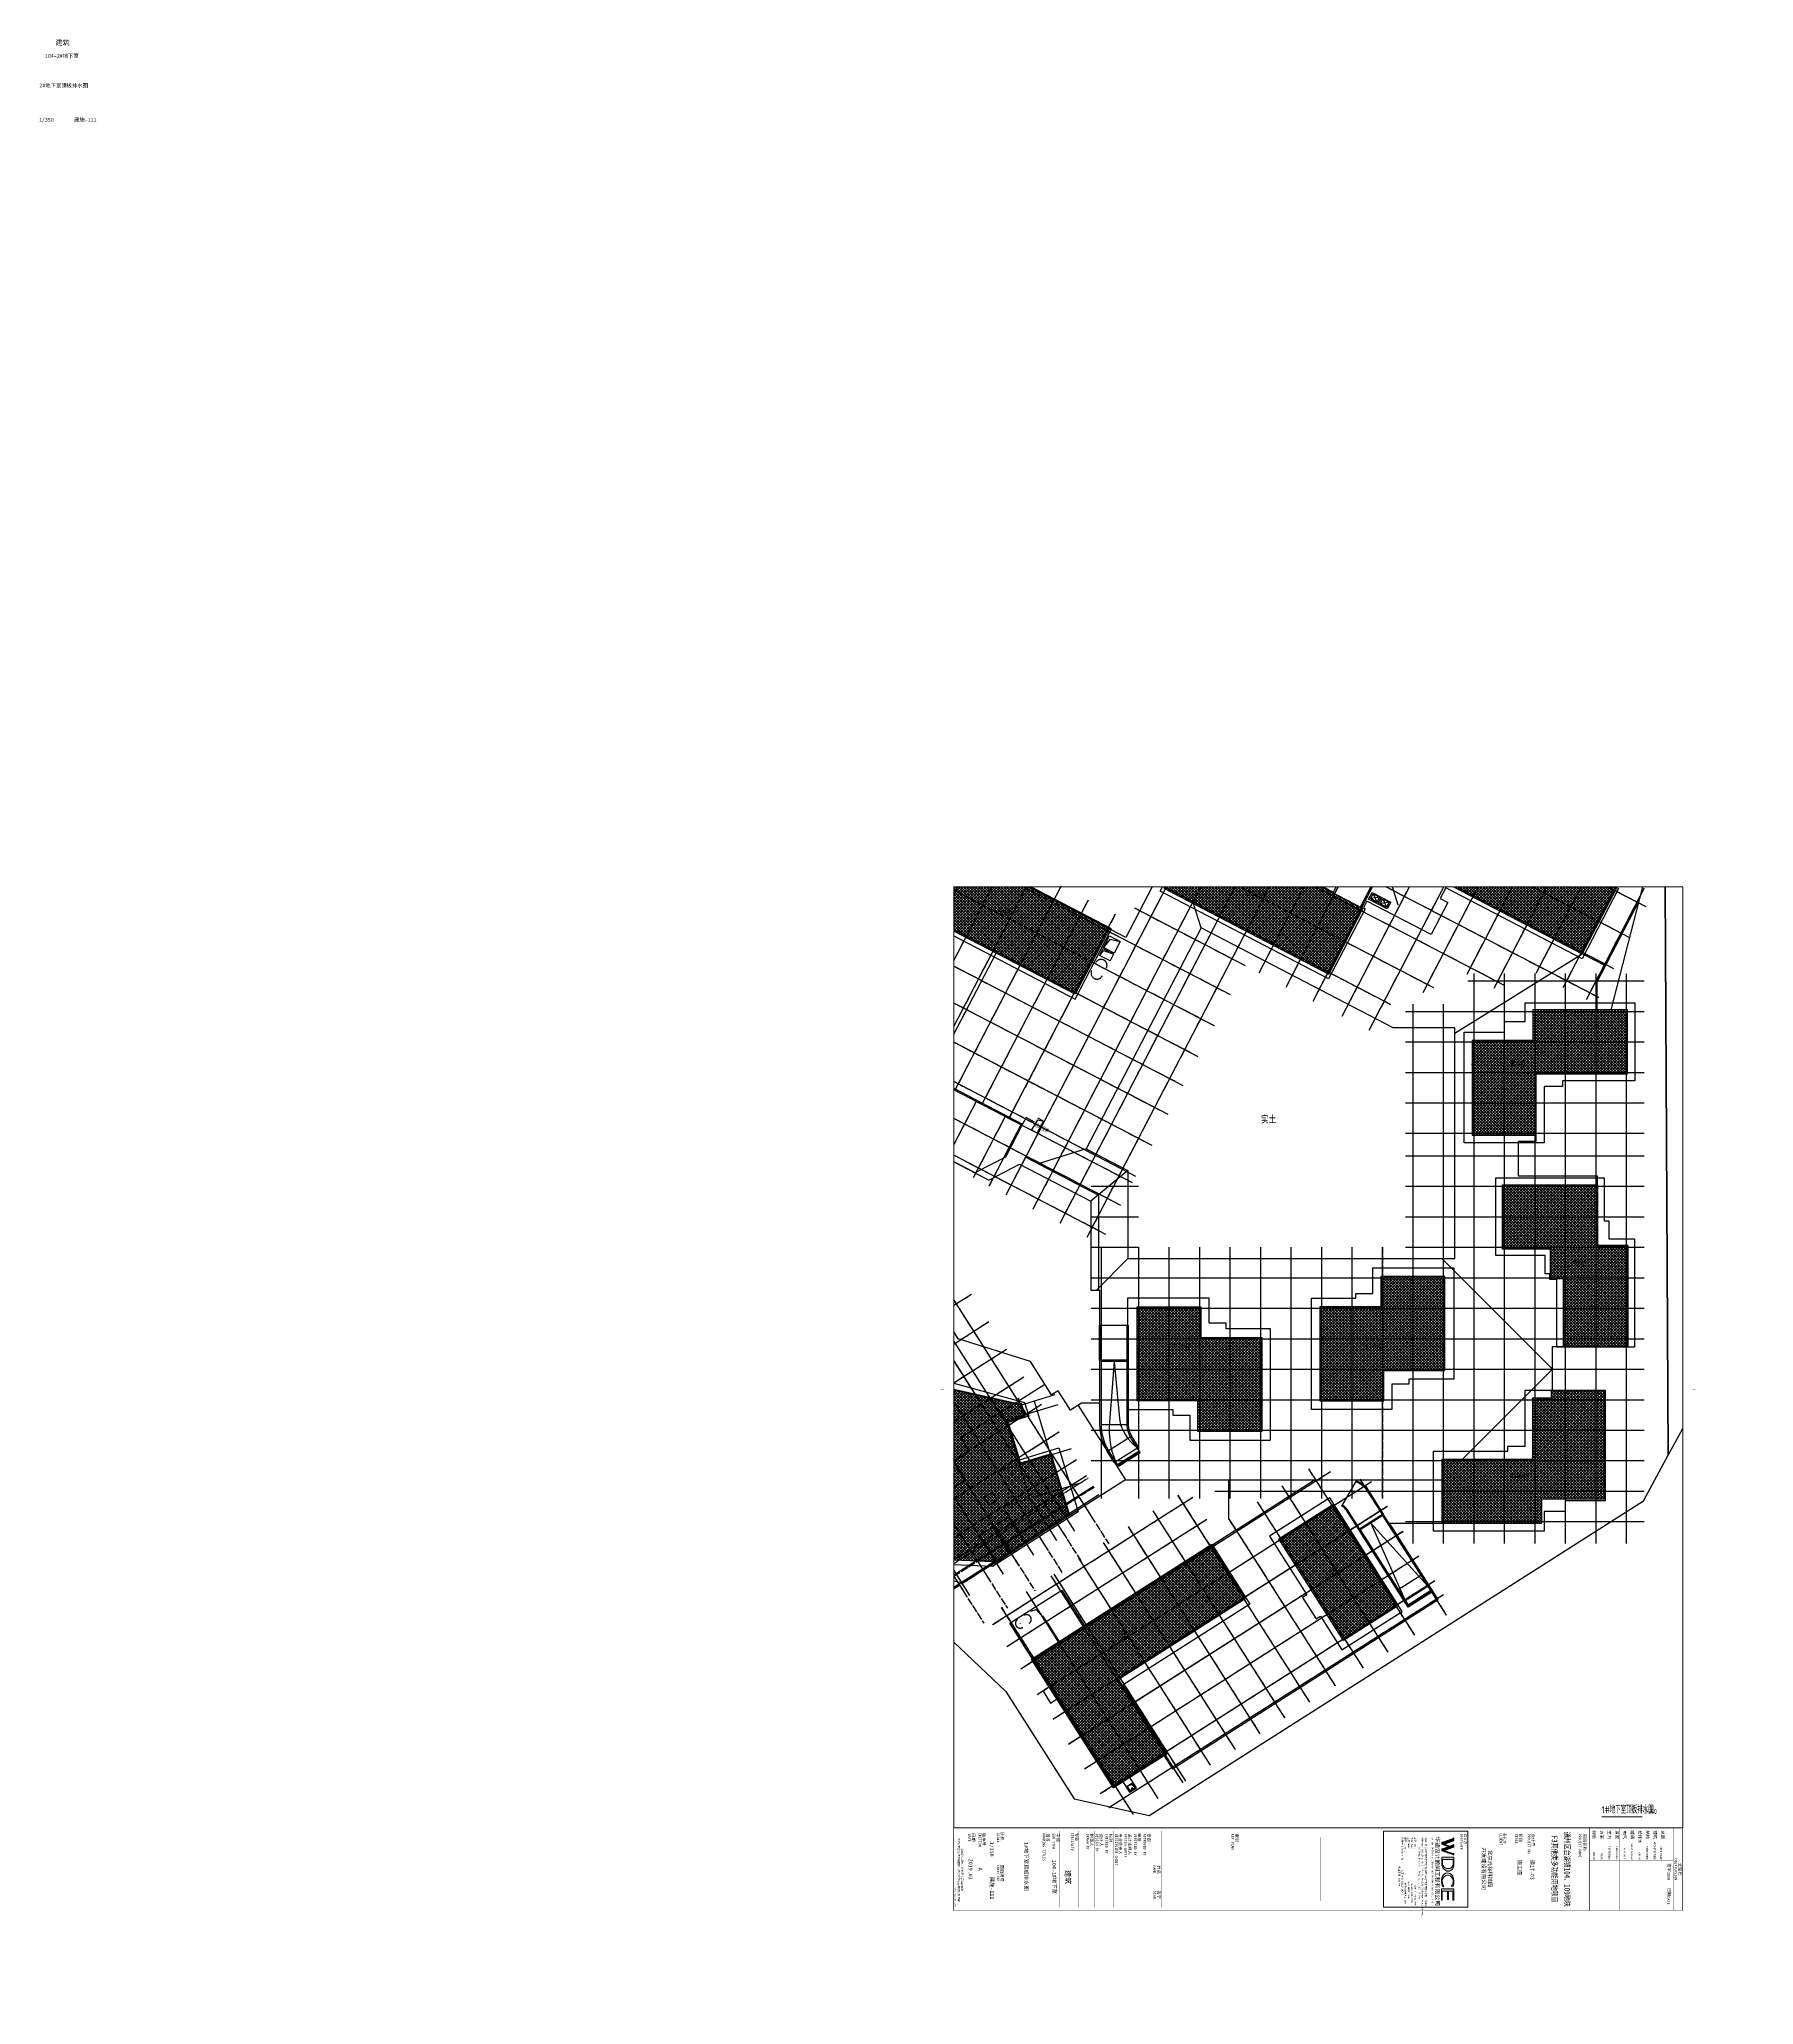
# Paper-space layout '1#地下室顶板排水图' of a CAD drawing. Extents: x 1202 to 2552, y -1327 to 221.
# The model-space entities are those that its viewports show. They can reach past a viewport. Long polylines and large blocks are cut down to what shows.
import ezdxf
from ezdxf.enums import TextEntityAlignment as Align
from ezdxf.xclip import XClip

# ---------------------------------------------------------------- set-up
doc = ezdxf.new("R2010")
doc.units = 0
doc.header["$LTSCALE"] = 1000
doc.header["$MEASUREMENT"] = 0
doc.header["$XCLIPFRAME"] = 0
for name, pattern in [('104-地下室 轴网$0$DASH', [0.35, 0.25, -0.1]), ('104-地下室 轴网$0$DOTE', [2.42, 2, -0.2, 0.02, -0.2]), ('ACAD_ISO04W100', [30, 24, -3, 0, -3]), ('DASH', [0.35, 0.25, -0.1]), ('DOTE', [2.42, 2, -0.2, 0.02, -0.2]), ('梯段6、7$0$DASH', [0.35, 0.25, -0.1])]:
    doc.linetypes.add(name, pattern=pattern)
for name, color, linetype in [('02-TEXT_房间', 7, 'Continuous'), ('05-填充_天正', 9, 'Continuous'), ('104-地下室 轴网$0$00-图签', 7, 'Continuous'), ('104-地下室 轴网$0$01-标注_轴线坐标', 132, 'Continuous'), ('104-地下室 轴网$0$A_AXIS-轴线', 36, '104-地下室 轴网$0$DOTE'), ('104-地下室 轴网$0$M-建筑 地下室轮廓', 3, '104-地下室 轴网$0$DASH'), ('A-E_楼梯', 171, 'Continuous'), ('A-O_分水线', 127, 'Continuous'), ('A-TECH_结构', 21, 'Continuous'), ('A_AXIS-轴线', 36, 'DOTE'), ('A_STR-砼墙', 51, 'Continuous'), ('M-建筑 地下室轮廓', 3, 'DASH'), ('M-用地 红线', 20, 'ACAD_ISO04W100'), ('建筑电子签名', 5, 'Continuous')]:
    doc.layers.add(name, color=color, linetype=linetype)
doc.layers.add('04-不打印_视口', color=5, linetype='Continuous', plot=False)
doc.styles.add('_TCH_SPACE', font='ros.shx', dxfattribs={"width": 0.75, "height": 5, "bigfont": 'jd.shx'})
doc.styles.add('Arial', font='arial.ttf', dxfattribs={"width": 0.75, "height": 2.5})
doc.styles.get("Standard").update_dxf_attribs({"font": 'gbenor.shx', "bigfont": 'gbcbig.shx'})
doc.styles.add('华文细黑', font='STXIHEI.TTF', dxfattribs={"height": 10})
doc.styles.add('图签信息$0$hwxh', font='STXIHEI.TTF')
doc.styles.add('图签信息$0$华文细黑', font='STXIHEI.TTF', dxfattribs={"height": 10})
pattern_1 = [(45, (0, 0), (-392.8862, 392.8862), []), (135, (0, 0), (-392.8862, -392.8862), [])]

# ---------------------------------------------------------------- blocks, each defined once
blk = doc.blocks.new('图框-A0')
for points, const_width in [([(0, 0), (1188, 0), (1188, 841), (0, 841)], 0.05), ([(1113, 831), (25, 831), (25, 10), (1113, 10)], 0.5)]:
    blk.add_lwpolyline(points, close=True, dxfattribs=dict(const_width=const_width))
at = {"const_width": 0.05}
for points in [[(594, 841), (594, 839)], [(0, 420.5), (2, 420.5)], [(1188, 420.5), (1186, 420.5)], [(594, 0), (594, 2)]]:
    blk.add_lwpolyline(points, dxfattribs=at)
blk = doc.blocks.new('图签信息$0$WDCE Copyright200X')
at = {"const_width": 0.016}
blk.add_lwpolyline([(-10.6, 1.3, 1), (-11.4, 1.3, 1)], format="xyb", close=True, dxfattribs=at)
at = {"style": '图签信息$0$华文细黑'}
for s, p in [('WDCE ', (-11.5, 0.5)), ('     Copyright ', (-3.5, 0.5))]:
    blk.add_text(s, height=1, dxfattribs=at).set_placement(p, align=Align.BOTTOM_RIGHT)
blk.add_text('c', height=0.6, dxfattribs=at).set_placement((-11, 1.3), align=Align.MIDDLE_CENTER)
blk.add_attdef('200X', text='', height=1, dxfattribs=at).set_placement((-0.5, 0.5), align=Align.BOTTOM_RIGHT)
blk = doc.blocks.new('图签信息$0$logo2')
h = blk.add_hatch(color=7)
h.paths.add_polyline_path([(19.02, -7.36), (15.84, -7.36), (15.84, -3.97), (18.97, -3.97), (18.97, -4.24), (16.46, -4.24), (16.46, -5.45), (18.81, -5.45), (18.81, -5.69), (16.47, -5.69), (16.47, -7.12), (19.02, -7.12)])
edge = h.paths.add_edge_path()
edge.add_spline(control_points=[(15.26, -4.21), (15.26, -4.21), (15.13, -4.65), (15.13, -4.65), (15.13, -4.65), (14.62, -4.1), (13.73, -4.1), (13.04, -4.1), (12.07, -4.54), (12.08, -5.62), (12.08, -6.49), (12.77, -7.16), (13.73, -7.17), (14.66, -7.17), (15.23, -6.68), (15.23, -6.68), (15.23, -6.68), (15.16, -7.11), (15.16, -7.11), (13.63, -7.7), (11.42, -7.29), (11.41, -5.64), (11.4, -3.72), (14.16, -3.66), (15.26, -4.21)], knot_values=[0, 0, 0, 0, 1, 1, 1, 2, 2, 2, 3, 3, 3, 4, 4, 4, 5, 5, 5, 6, 6, 6, 7, 7, 7, 8, 8, 8, 8], degree=3, periodic=0)
edge = h.paths.add_edge_path(flags=16)
edge.add_spline(control_points=[(10.23, -5.57), (10.23, -5.16), (10.12, -4.83), (9.9, -4.58), (9.63, -4.27), (9.23, -4.12), (8.69, -4.12), (8.69, -4.12), (7.64, -4.12), (7.64, -4.12), (7.64, -4.12), (7.64, -7.1), (7.64, -7.1), (7.64, -7.1), (8.66, -7.1), (8.66, -7.1), (9.13, -7.1), (9.52, -6.93), (9.82, -6.6), (10.09, -6.31), (10.23, -5.96), (10.23, -5.57)], knot_values=[0, 0, 0, 0, 1, 1, 1, 2, 2, 2, 3, 3, 3, 4, 4, 4, 5, 5, 5, 6, 6, 6, 7, 7, 7, 7], degree=3, periodic=0)
edge = h.paths.add_edge_path()
edge.add_spline(control_points=[(10.92, -5.51), (10.92, -5.96), (10.72, -6.37), (10.34, -6.72), (9.92, -7.1), (9.41, -7.29), (8.82, -7.29), (8.82, -7.29), (7.03, -7.29), (7.03, -7.29), (7.03, -7.29), (7.03, -3.92), (7.03, -3.92), (7.03, -3.92), (9.1, -3.92), (9.1, -3.92), (9.59, -3.92), (10.01, -4.06), (10.36, -4.34), (10.73, -4.64), (10.92, -5.03), (10.92, -5.51)], knot_values=[0, 0, 0, 0, 1, 1, 1, 2, 2, 2, 3, 3, 3, 4, 4, 4, 5, 5, 5, 6, 6, 6, 7, 7, 7, 7], degree=3, periodic=0)
at = {"lineweight": 0}
blk.add_lwpolyline([(19.02, -7.36), (15.84, -7.36), (15.84, -3.97), (18.97, -3.97), (18.97, -4.24), (16.46, -4.24), (16.46, -5.45), (18.81, -5.45), (18.81, -5.69), (16.47, -5.69), (16.47, -7.12), (19.02, -7.12), (19.02, -7.36)], dxfattribs=at)
for points, knots in [([(10.92, -5.51), (10.92, -5.96), (10.72, -6.37), (10.34, -6.72), (9.92, -7.1), (9.41, -7.29), (8.82, -7.29), (8.82, -7.29), (7.03, -7.29), (7.03, -7.29), (7.03, -7.29), (7.03, -3.92), (7.03, -3.92), (7.03, -3.92), (9.1, -3.92), (9.1, -3.92), (9.59, -3.92), (10.01, -4.06), (10.36, -4.34), (10.73, -4.64), (10.92, -5.03), (10.92, -5.51)], [0, 0, 0, 0, 1, 1, 1, 2, 2, 2, 3, 3, 3, 4, 4, 4, 5, 5, 5, 6, 6, 6, 7, 7, 7, 7]), ([(10.23, -5.57), (10.23, -5.16), (10.12, -4.83), (9.9, -4.58), (9.63, -4.27), (9.23, -4.12), (8.69, -4.12), (8.69, -4.12), (7.64, -4.12), (7.64, -4.12), (7.64, -4.12), (7.64, -7.1), (7.64, -7.1), (7.64, -7.1), (8.66, -7.1), (8.66, -7.1), (9.13, -7.1), (9.52, -6.93), (9.82, -6.6), (10.09, -6.31), (10.23, -5.96), (10.23, -5.57)], [0, 0, 0, 0, 1, 1, 1, 2, 2, 2, 3, 3, 3, 4, 4, 4, 5, 5, 5, 6, 6, 6, 7, 7, 7, 7]), ([(15.26, -4.21), (15.26, -4.21), (15.13, -4.65), (15.13, -4.65), (15.13, -4.65), (14.62, -4.1), (13.73, -4.1), (13.04, -4.1), (12.07, -4.54), (12.08, -5.62), (12.08, -6.49), (12.77, -7.16), (13.73, -7.17), (14.66, -7.17), (15.23, -6.68), (15.23, -6.68), (15.23, -6.68), (15.16, -7.11), (15.16, -7.11), (13.63, -7.7), (11.42, -7.29), (11.41, -5.64), (11.4, -3.72), (14.16, -3.66), (15.26, -4.21)], [0, 0, 0, 0, 1, 1, 1, 2, 2, 2, 3, 3, 3, 4, 4, 4, 5, 5, 5, 6, 6, 6, 7, 7, 7, 8, 8, 8, 8])]:
    blk.add_open_spline(points, degree=3, knots=knots, dxfattribs=at)
blk = doc.blocks.new('图签信息$0$logo1')
h = blk.add_hatch(color=8)
edge = h.paths.add_edge_path()
edge.add_spline(control_points=[(3.86, -5.21), (3.63, -5.88), (3.39, -6.56), (3.39, -6.56), (3.39, -6.56), (2.5, -3.91), (2.5, -3.91), (2.5, -3.91), (1.8, -3.91), (1.69, -3.91), (2.02, -4.39), (2.95, -7.27), (2.95, -7.27), (2.95, -7.27), (3.44, -7.27), (3.44, -7.27), (3.44, -7.27), (4.03, -5.66), (4.03, -5.66), (4.03, -5.66), (3.86, -5.21), (3.86, -5.21)], knot_values=[0, 0, 0, 0, 1, 1, 1, 2, 2, 2, 3, 3, 3, 4, 4, 4, 5, 5, 5, 6, 6, 6, 7, 7, 7, 7], degree=3, periodic=0)
h = blk.add_hatch(color=7)
edge = h.paths.add_edge_path()
edge.add_spline(control_points=[(6.04, -3.91), (6.09, -4.1), (5.2, -6.56), (5.2, -6.56), (5.2, -6.56), (4.3, -3.91), (4.3, -3.91), (4.3, -3.91), (3.6, -3.91), (3.49, -3.91), (3.82, -4.39), (4.75, -7.27), (4.75, -7.27), (4.75, -7.27), (5.24, -7.27), (5.24, -7.27), (5.24, -7.27), (6.33, -4.3), (6.33, -4.3), (6.33, -4.3), (6.48, -3.91), (6.48, -3.91), (6.48, -3.91), (6.21, -3.91), (6.04, -3.91)], knot_values=[0, 0, 0, 0, 1, 1, 1, 2, 2, 2, 3, 3, 3, 4, 4, 4, 5, 5, 5, 6, 6, 6, 7, 7, 7, 8, 8, 8, 8], degree=3, periodic=0)
at = {"color": 8, "lineweight": 0}
blk.add_open_spline([(3.86, -5.21), (3.63, -5.88), (3.39, -6.56), (3.39, -6.56), (3.39, -6.56), (2.5, -3.91), (2.5, -3.91), (2.5, -3.91), (1.8, -3.91), (1.69, -3.91), (2.02, -4.39), (2.95, -7.27), (2.95, -7.27), (2.95, -7.27), (3.44, -7.27), (3.44, -7.27), (3.44, -7.27), (4.03, -5.66), (4.03, -5.66), (4.03, -5.66), (3.86, -5.21), (3.86, -5.21)], degree=3, knots=[0, 0, 0, 0, 1, 1, 1, 2, 2, 2, 3, 3, 3, 4, 4, 4, 5, 5, 5, 6, 6, 6, 7, 7, 7, 7], dxfattribs=at)
at = {"lineweight": 0}
blk.add_open_spline([(6.04, -3.91), (6.09, -4.1), (5.2, -6.56), (5.2, -6.56), (5.2, -6.56), (4.3, -3.91), (4.3, -3.91), (4.3, -3.91), (3.6, -3.91), (3.49, -3.91), (3.82, -4.39), (4.75, -7.27), (4.75, -7.27), (4.75, -7.27), (5.24, -7.27), (5.24, -7.27), (5.24, -7.27), (6.33, -4.3), (6.33, -4.3), (6.33, -4.3), (6.48, -3.91), (6.48, -3.91), (6.48, -3.91), (6.21, -3.91), (6.04, -3.91)], degree=3, knots=[0, 0, 0, 0, 1, 1, 1, 2, 2, 2, 3, 3, 3, 4, 4, 4, 5, 5, 5, 6, 6, 6, 7, 7, 7, 8, 8, 8, 8], dxfattribs=at)
blk.add_blockref('图签信息$0$logo2', (0, 0))
blk = doc.blocks.new('图签信息$0$时间-logo')
at = {"layer": 'Defpoints', "lineweight": 0}
blk.add_lwpolyline([(0, -23.46), (-21.17, -23.46), (-21.17, 0), (0, 0), (0, -23.46)], dxfattribs=at)
blk.add_blockref('图签信息$0$logo1', (-20.97, 0))
at = {"style": '图签信息$0$hwxh'}
for s, height, p in [('华通设计顾问工程有限公司 ', 1.15, (-19.73, -9.05)), ('WALTON DESIGN & CONSULTING ENGINEERING CO., LTD.', 0.5, (-19.5, -10.1)), ('电话 Tel：                        （8610）83957395 ', 0.5, (-19.56, -14.91)), ('Address: Building No.3 C-Park, No.135 Xizhimen South Street, ', 0.47, (-19.48, -12.83)), ('传真 Fax：                      （8610）83957590 ', 0.5, (-19.48, -15.8)), ('地址:北京市西城区西直门南小街135号西派国际3号楼 100035', 0.5, (-19.48, -11.94)), ('主页 Web：                      www.WDCE.com ', 0.5, (-19.48, -16.69)), ('Xicheng District, Beijing 100035, China ', 0.47, (-16.69, -13.72)), ('资质号 Licence No.：    建筑甲级 A111010265 ', 0.5, (-19.48, -18.47)), ('邮件 E-mail：                    office@WDCE.com ', 0.5, (-19.48, -17.58)), ('   规划甲级 101195', 0.5, (-12.6, -19.36))]:
    blk.add_text(s, height=height, dxfattribs=at).set_placement(p)
blk = doc.blocks.new('图签信息')
at = {"const_width": 0.5}
for points in [[(-65, 574), (-65, 500.5), (0, 500.5), (0, 574)], [(-65, 0), (0, 0), (0, 500.5), (-65, 500.5)]]:
    blk.add_lwpolyline(points, close=True, dxfattribs=at)
at = {"const_width": 0.05}
for points in [[(-65, 566.5), (0, 566.5)], [(-65, 560.5), (0, 560.5)], [(-39.1, 566.5), (-39.1, 500.5)], [(-19.1, 566.5), (-19.1, 500.5)], [(-65, 554.5), (0, 554.5)], [(-65, 548.5), (0, 548.5)], [(-65, 542.5), (0, 542.5)], [(-65, 536.5), (0, 536.5)], [(-65, 530.5), (0, 530.5)], [(-65, 524.5), (0, 524.5)], [(-65, 518.5), (0, 518.5)], [(-65, 512.5), (0, 512.5)], [(-65, 512.5), (0, 512.5)], [(-65, 506.5), (0, 506.5)], [(-65, 500.5), (0, 500.5)], [(-62.5, 450.9), (-2.5, 450.9)], [(-62.5, 440.9), (-2.5, 440.9)], [(-2.5, 407.9), (-2.5, 436.1), (-62.5, 436.1), (-62.5, 407.9)], [(-62.5, 407.9), (-2.5, 407.9)], [(-62.5, 404.9), (-62.5, 227.8)], [(-62.5, 404.9), (-2.5, 404.9)], [(-62.5, 227.8), (-2.5, 227.8), (-2.5, 404.9)], [(-57.5, 338.4), (-7.5, 338.4)], [(-57.5, 288.8), (-7.5, 288.8)], [(-57.5, 234.9), (-7.5, 234.9)], [(-62.5, 227.8), (-2.5, 227.8)], [(-62.5, 217.7), (-2.5, 217.7)], [(-62.5, 103.3), (-2.5, 103.3), (-2.5, 163.3), (-62.5, 163.3), (-62.5, 103.3)], [(-62.5, 155.8), (-2.5, 155.8)], [(-37.5, 163.3), (-37.5, 103.3)], [(-20, 163.3), (-20, 103.3)], [(-62.5, 148.3), (-2.5, 148.3)], [(-62.5, 140.8), (-2.5, 140.8)], [(-62.5, 133.3), (-2.5, 133.3)], [(-62.5, 125.8), (-2.5, 125.8)], [(-62.5, 118.3), (-2.5, 118.3)], [(-62.5, 110.8), (-2.5, 110.8)], [(-62.5, 98.5), (-2.5, 98.5), (-2.5, 10), (-62.5, 10), (-62.5, 98.5)], [(-62.5, 83.5), (-2.5, 83.5)], [(-62.5, 76), (-2.5, 76)], [(-62.5, 40), (-2.5, 40)], [(-37.5, 40), (-37.5, 26)], [(-62.5, 26), (-2.5, 26)], [(-62.5, 18), (-2.5, 18)]]:
    blk.add_lwpolyline(points, dxfattribs=at)
at = {"ltscale": 0.001, "xscale": 2.834689937531525, "yscale": 2.834689937531525, "zscale": 2.834689937531525}
blk.add_blockref('图签信息$0$时间-logo', (-2.5, 404.9), dxfattribs=at)
blk.add_blockref('图签信息$0$WDCE Copyright200X', (-2.5, 0)).add_auto_attribs({'200X': '2007'})
at = {"style": '图签信息$0$华文细黑'}
for s, height, p in [('会签栏', 2.4, (-32.5, 573)), ('COUNTERSIGN', 2, (-32.5, 569.6))]:
    blk.add_text(s, height=height, dxfattribs=at).set_placement(p, align=Align.TOP_CENTER)
for s, height, p in [('总图', 2.4, (-63, 559.5)), ('签字', 2.4, (-37.2, 564.6)), ('SIGN', 2, (-30.3, 563.9)), ('日期', 2.4, (-17.8, 564.6)), ('DATE', 2, (-11, 563.7)), ('建筑', 2.4, (-63, 553.5)), ('结构', 2.4, (-63, 547.5)), ('给排水', 2.4, (-63, 541.5)), ('暖通', 2.4, (-63, 535.5)), ('电气', 2.4, (-63, 529.5)), ('景观', 2.4, (-63, 523.5)), ('室内', 2.4, (-63, 517.5)), ('方案', 2.4, (-63, 511.5)), ('绿色', 2.4, (-63, 505.5)), ('项目名称', 2.4, (-60.5, 498)), ('PROJECT NAME', 2, (-60.5, 494.1)), ('设计号', 2.4, (-60.5, 457.5)), ('PROJECT NO.', 2, (-60.5, 454)), ('委托方', 2, (-60.9, 434.9)), ('STAGE', 2, (-60.5, 444)), ('阶段', 2.4, (-60.5, 447.5)), ('CLIENT', 2, (-60.9, 431.9)), ('设计方', 2, (-60.5, 403.8)), ('DESIGNER', 2, (-60.5, 400.8)), ('索引', 2.4, (-60.5, 224.1)), ('KEY PLAN', 2, (-60.5, 220.7)), ('审定', 2.4, (-60.7, 154.8)), ('姓名', 2.4, (-35.5, 162.5)), ('NAME', 2, (-35.5, 159)), ('签字', 2.4, (-15.8, 162.6)), ('SIGN', 2, (-15.5, 159.2)), ('审核', 2.4, (-61, 147.3)), ('设计主持人', 2.4, (-60.7, 139.8)), ('APPROVED BY', 2, (-60.5, 151.4)), ('VERIFIED BY', 2, (-60.5, 143.9)), ('专业负责人', 2.4, (-60.7, 132.3)), ('校对', 2.4, (-60.5, 124.8)), ('DESIGN CHIEF', 2, (-60.5, 136.2)), ('DISCIPLINE CHIEF', 2, (-60.5, 129)), ('制图人', 2.4, (-60.6, 109.8)), ('CHECKED BY', 2, (-60.5, 121.4)), ('设计人', 2.4, (-60.5, 117.3)), ('DESIGN BY', 2, (-60.5, 113.8)), ('SPECIALTY', 2, (-61.2, 94.4)), ('专业', 2.4, (-61.2, 97.9)), ('DRAWN BY', 2, (-60.5, 106.5)), ('SUB ITEM', 2, (-60.9, 79.5)), ('子项', 2.4, (-60.9, 82.9)), ('DRAWING TITLES', 2, (-60.9, 72)), ('图名', 2.4, (-60.9, 75.4)), ('比例', 2.4, (-61.6, 39.4)), ('SCALE', 2, (-61.2, 36)), ('SHEET NO.', 2, (-36.1, 36)), ('图纸编号', 2.4, (-36.1, 39.3)), ('版本号', 2.4, (-61, 25)), ('EDITION', 2, (-61.1, 21.6)), ('日期', 2.4, (-61, 16.7)), ('DATE', 2, (-60.5, 13.3))]:
    blk.add_text(s, height=height, dxfattribs=at).set_placement(p, align=Align.TOP_LEFT)
for s, p in [('SITE PLAN', (-40.1, 557.7)), ('ARCHITECTURE', (-40.1, 552.7)), ('STRUCTURE', (-40.1, 546.7)), ('VENTILATION', (-40.1, 534.7)), ('ELECTRIC', (-40.1, 528.9)), ('WATER', (-40.1, 540.7)), ('INTERIORS', (-40.1, 516.9)), ('LANDSCAPE', (-40.1, 522.9)), ('PLAN', (-40.1, 510.9)), ('GREEN', (-40.1, 504.9))]:
    blk.add_text(s, height=1.5, dxfattribs=at).set_placement(p, align=Align.TOP_RIGHT)
at = {"color": 4, "style": '图签信息$0$华文细黑', "width": 0.75}
for s, p in [('通州区台湖镇104、109地块', (-32.5, 480.8)), ('F3其他类多功能用地项目', (-32.5, 470.9))]:
    blk.add_text(s, height=4.5, dxfattribs=at).set_placement(p, align=Align.CENTER)
at = {"color": 4, "style": '图签信息$0$华文细黑'}
for s, p in [('A', (-32.5, 19.4)), ('2019.03', (-32.5, 11.8))]:
    blk.add_text(s, height=3, dxfattribs=at).set_placement(p, align=Align.CENTER)
at = {"style": '图签信息$0$华文细黑', "oblique": 20}
for s, p in [('尺寸以标注为准不得量取，所有尺寸需在现场校核准确', (-32.5, 4)), ('除特别注明外，所有尺寸是以毫米制', (-32.5, 6.5))]:
    blk.add_text(s, height=1.5, dxfattribs=at).set_placement(p, align=Align.MIDDLE_CENTER)
at = {"color": 4, "ltscale": 0.001, "char_height": 3, "width": 58.489, "style": '图签信息$0$华文细黑'}
for s, insert, attachment_point in [('通17-03', (-40.1, 455.5), 4), ('施工图', (-40.1, 445.5), 4), ('北京光谷科技园\\P开发建设有限公司', (-32.9, 419.7), 5)]:
    blk.add_mtext(s, dxfattribs=dict(at, insert=insert, attachment_point=attachment_point))
blk = doc.blocks.new('图签-A0')
at = {"ltscale": 0.001, "const_width": 0.5}
blk.add_lwpolyline([(0, 821), (-65, 821), (-65, 0), (0, 0)], close=True, dxfattribs=at)
ref = blk.add_blockref('图签信息', (0, 247))
XClip(ref).set_block_clipping_path([(-64.9999987737, 192.060868484), (0, 574)])
ref = blk.add_blockref('图签信息', (0, 0))
XClip(ref).set_block_clipping_path([(-64.9999987737, 0), (0, 192.9246309638)])
blk = doc.blocks.new('图框-A1')
for points, const_width in [([(0, 0), (841, 0), (841, 594), (0, 594)], 0.05), ([(766, 584), (25, 584), (25, 10), (766, 10)], 0.5)]:
    blk.add_lwpolyline(points, close=True, dxfattribs=dict(const_width=const_width))
at = {"const_width": 0.05}
for points in [[(420.5, 594), (420.5, 592)], [(0, 297), (2, 297)], [(841, 297), (839, 297)], [(420.5, 0), (420.5, 2)]]:
    blk.add_lwpolyline(points, dxfattribs=at)
blk = doc.blocks.new('图签-A1')
at = {"color": 2}
blk.add_blockref('图签信息', (0, 0), dxfattribs=at)
blk = doc.blocks.new('图框-A1+1-4')
for points, const_width in [([(0, 0), (1051, 0), (1051, 594), (0, 594)], 0.05), ([(976, 584), (25, 584), (25, 10), (976, 10)], 0.5)]:
    blk.add_lwpolyline(points, close=True, dxfattribs=dict(const_width=const_width))
at = {"const_width": 0.05}
for points in [[(525.5, 594), (525.5, 592)], [(0, 297), (2, 297)], [(1051, 297), (1049, 297)], [(525.5, 0), (525.5, 2)]]:
    blk.add_lwpolyline(points, dxfattribs=at)
blk = doc.blocks.new('104-地下室 轴网$0$轴网')
at = {"layer": '104-地下室 轴网$0$A_AXIS-轴线', "linetype": '104-地下室 轴网$0$DOTE'}
for p, q in [((-200, -7401), (-200, 26620)), ((8000, -7401), (8000, 26620)), ((12500, -7401), (12500, 26620)), ((21500, -7401), (21500, 26620)), ((30500, -7401), (30500, 26620)), ((39500, -7401), (39500, 26620)), ((48500, -7401), (48500, 26620)), ((57500, -7401), (57500, 26620)), ((60408, 18000), (-7181, 18000)), ((60408, 9000), (-7181, 9000)), ((60408, 0), (-7181, 0))]:
    blk.add_line(p, q, dxfattribs=at)
blk = doc.blocks.new('图框-A0加长150')
for points, const_width in [([(0, 0), (1338, 0), (1338, 841), (0, 841)], 0.05), ([(1263, 831), (25, 831), (25, 10), (1263, 10)], 0.5)]:
    blk.add_lwpolyline(points, close=True, dxfattribs=dict(const_width=const_width))
at = {"const_width": 0.05}
for points in [[(0, 421), (2, 421)], [(669, 0), (669, 2)], [(1338, 421), (1336, 421)]]:
    blk.add_lwpolyline(points, dxfattribs=at)
blk = doc.blocks.new('104-地下室 轴网$0$A$C7E2A6E2C')
at = {"color": 224, "linetype": 'ByBlock'}
for p, q in [((0, 61529), (31154, 81346)), ((4271, 76098), (52674, 0))]:
    blk.add_line(p, q, dxfattribs=at)
at = {"color": 1, "linetype": 'ByBlock', "ltscale": 5}
blk.add_lwpolyline([(26177, 69980), (22302, 76071), (24834, 77681), (22150, 81900), (10510, 74496), (8319, 65262), (28920, 32874), (42336, 41407), (33560, 55205, -0.3795436)], format="xyb", close=True, dxfattribs=at)
at = {"layer": '104-地下室 轴网$0$M-建筑 地下室轮廓', "color": 4, "linetype": 'ByBlock', "ltscale": 2}
blk.add_lwpolyline([(131237, 625), (131053, 270), (82971, 25300), (61335, 11538), (56961, 18415), (60967, 20964), (57346, 26659), (66248, 32322), (67456, 30423), (87407, 43114), (143854, 13730), (139180, 4752), (131237, 625)], dxfattribs=at)
blk = doc.blocks.new('104-地下室 轴网$0$A$C769971AC')
for points in [[(-8100, 0), (-5500, 0), (-5500, -2600), (-8100, -2600)], [(0, 0), (8750, 0), (8750, -4200), (0, -4200)], [(-79600, -4400), (-75400, -4400), (-75400, -13200), (-79600, -13200)], [(-69200, -4800), (-66450, -4800), (-66450, -7400), (-69200, -7400)], [(8750, -5000), (0, -5000), (0, -9200), (8750, -9200)], [(-20900, -11300), (-18100, -11300), (-18100, -13400), (-20900, -13400)], [(-17900, -11300), (-15100, -11300), (-15100, -13400), (-17900, -13400)]]:
    blk.add_lwpolyline(points, close=True)
blk = doc.blocks.new('104-地下室 轴网$0$104 轴线$0$A$C769971AC')
for points in [[(-8100, 0), (-5500, 0), (-5500, -2600), (-8100, -2600)], [(0, 0), (8750, 0), (8750, -4200), (0, -4200)], [(-79600, -4400), (-75400, -4400), (-75400, -13200), (-79600, -13200)], [(-69200, -4800), (-66450, -4800), (-66450, -7400), (-69200, -7400)], [(8750, -5000), (0, -5000), (0, -9200), (8750, -9200)], [(-20900, -11300), (-18100, -11300), (-18100, -13400), (-20900, -13400)], [(-17900, -11300), (-15100, -11300), (-15100, -13400), (-17900, -13400)]]:
    blk.add_lwpolyline(points, close=True)
blk = doc.blocks.new('104-地下室 轴网')
for points in [[(798722, -369429), (987872, -369429), (987872, -280329), (798722, -280329)], [(1000004, -598813), (1367754, -598813), (1367754, -450313), (1000004, -450313)], [(763572, -598813), (986472, -598813), (986472, -472663), (763572, -472663)]]:
    blk.add_lwpolyline(points, close=True)
for points, const_width in [([(802472, -367930), (986372, -367930), (986372, -281829), (802472, -281829)], 150), ([(1006254, -596313), (1365254, -596313), (1365254, -452813), (1006254, -452813)], 250), ([(767322, -597313), (984972, -597313), (984972, -474163), (767322, -474163)], 150)]:
    blk.add_lwpolyline(points, close=True, dxfattribs=dict(const_width=const_width))
at = {"layer": '104-地下室 轴网$0$00-图签'}
for points in [[(435873, 17570), (519973, 17570), (519973, 151370), (435873, 151370)], [(867292, 17570), (867292, 101670), (733492, 101670), (733492, 17570)]]:
    blk.add_lwpolyline(points, close=True, dxfattribs=at)
at = {"layer": '104-地下室 轴网$0$00-图签', "const_width": 100}
for points in [[(436873, 18570), (518973, 18570), (518973, 148870), (436873, 148870)], [(866292, 18570), (866292, 100670), (735992, 100670), (735992, 18570)]]:
    blk.add_lwpolyline(points, close=True, dxfattribs=at)
at = {"layer": '104-地下室 轴网$0$01-标注_轴线坐标'}
for p, q in [((-143929, -10608), (-140632, -15791)), ((-148582, -13568), (-145285, -18751)), ((-154940, -17612), (-151643, -22795)), ((-163293, -22925), (-159996, -28109)), ((-172533, -28802), (-169236, -33985)), ((-169236, -33985), (-168138, -34028)), ((1312240, -308992), (1314873, -308992)), ((727142, -320599), (733982, -317038)), ((1312240, -314507), (1314873, -314507)), ((731021, -328050), (737860, -324489)), ((1312240, -322042), (1314873, -322042)), ((734900, -335501), (741739, -331940)), ((1312240, -331942), (1314873, -331942)), ((1312240, -342892), (1314873, -342892)), ((718830, -353336), (725670, -349775)), ((722709, -360787), (729548, -357226)), ((596187, -367948), (596187, -361351)), ((597386, -364129), (590072, -364129)), ((634587, -364129), (641901, -364129)), ((726588, -368238), (733427, -364677)), ((806271, -364398), (804900, -366770)), ((597386, -373129), (590072, -373129)), ((634587, -373129), (641901, -373129)), ((729451, -373737), (736290, -370177)), ((733329, -381188), (740169, -377628)), ((597386, -382729), (590072, -382729)), ((634587, -382729), (641901, -382729)), ((727142, -529074), (733982, -525514)), ((731021, -536525), (737860, -532965)), ((597386, -572604), (590072, -572604)), ((596187, -576424), (596187, -569826)), ((634587, -572604), (641901, -572604)), ((597386, -581604), (590072, -581604)), ((634587, -581604), (641901, -581604)), ((597386, -591204), (590072, -591204)), ((634587, -591204), (641901, -591204))]:
    blk.add_line(p, q, dxfattribs=at)
at = {"layer": '104-地下室 轴网$0$A_AXIS-轴线'}
for p, q in [((-162502, 578418), (-103332, 692084)), ((-155052, 574539), (-95881, 688206)), ((854, 632775), (-109845, 690401)), ((-69898, 627668), (-37622, 689670)), ((-147601, 570661), (-88430, 684327)), ((-62447, 623789), (-30171, 685791)), ((13876, 657789), (-43691, 687756)), ((-267879, 633274), (-243063, 680946)), ((-260428, 629395), (-235612, 677068)), ((-113685, 608524), (-249575, 679264)), ((-206397, 622739), (-177039, 679136)), ((-140150, 566782), (-80979, 680448)), ((-25299, 636243), (-114000, 682418)), ((9443, 649274), (-48124, 679241)), ((-47571, 634174), (-22720, 681913)), ((-35448, 639272), (-15269, 678034)), ((-252978, 625516), (-228161, 673189)), ((-198946, 618861), (-169588, 675257)), ((-100664, 633537), (-183422, 676619)), ((-44634, 635485), (-118433, 673903)), ((-92783, 639581), (-73528, 676569)), ((-85332, 635702), (-66077, 672691)), ((-27997, 635393), (-7818, 674155)), ((-273455, 669700), (-228319, 598738)), ((-117841, 600541), (-253731, 671280)), ((-245448, 621789), (-220710, 669310)), ((-191495, 614982), (-162137, 671378)), ((-105097, 625022), (-187855, 668103)), ((-184044, 611103), (-154686, 667500)), ((-77881, 631824), (-58626, 668812)), ((5010, 640758), (-52557, 670726)), ((-16390, 639497), (-367, 670277)), ((-8939, 635619), (7084, 666398)), ((-296507, 649112), (-270772, 665481)), ((-287377, 660844), (-242241, 589883)), ((-279783, 665675), (-234647, 594713)), ((-122274, 592025), (-258164, 662765)), ((-238076, 617759), (-213259, 665432)), ((-230625, 613880), (-205808, 661553)), ((-176593, 607224), (-147235, 663621)), ((-56517, 630849), (-122866, 665388)), ((-2553, 632294), (13470, 663073)), ((-294971, 656014), (-249835, 585053)), ((-292106, 642193), (-266371, 658562)), ((-223174, 610002), (-198357, 657674)), ((-109530, 616507), (-192288, 659588)), ((-169142, 603346), (-139784, 659742)), ((-161691, 599467), (-132333, 655864)), ((-96508, 641520), (-127022, 657405)), ((-289691, 638396), (-263956, 654765)), ((-127630, 581736), (-263520, 652476)), ((-126707, 583510), (-262597, 654250)), ((-284860, 630802), (-259125, 647171)), ((-130863, 575527), (-266753, 646267)), ((-280030, 623208), (-254295, 639577)), ((-33600, 639394), (-33600, 482394)), ((-25200, 639394), (-25200, 482394)), ((-16800, 639394), (-16800, 482394)), ((-8400, 639394), (-8400, 482394)), ((0, 639394), (0, 482394)), ((8400, 639372), (8400, 482372)), ((-135018, 567544), (-270908, 638284)), ((-35206, 637394), (13400, 637394)), ((-275200, 615614), (-249465, 631983)), ((-52400, 628994), (13400, 628994)), ((-50400, 630994), (-50400, 482394)), ((-42000, 630994), (-42000, 482394)), ((-270370, 608020), (-244634, 624389)), ((-262856, 596207), (-214266, 627113)), ((-214380, 626895), (-223174, 610002)), ((-210654, 624956), (-219449, 608062)), ((-224464, 620627), (-215662, 606789)), ((-202671, 620800), (-211465, 603907)), ((-52400, 620594), (13400, 620594)), ((-265539, 600426), (-239804, 616795)), ((-260709, 592832), (-222317, 617252)), ((-230792, 616601), (-221990, 602764)), ((-194688, 616644), (-203482, 599751)), ((-186705, 612488), (-195499, 595595)), ((-52400, 612194), (13400, 612194)), ((-256737, 586588), (-218420, 610960)), ((-178722, 608333), (-187516, 591439)), ((-170739, 604177), (-179533, 587284)), ((-52400, 603794), (13400, 603794)), ((-217174, 595936), (-146376, 484630)), ((-214727, 597492), (-143645, 485741)), ((-209580, 600766), (-138782, 489461)), ((-162756, 600021), (-171550, 583128)), ((-158410, 597759), (-167204, 580865)), ((-242004, 566405), (-199140, 593669)), ((-222323, 592665), (-151523, 481356)), ((-52400, 595394), (13400, 595394)), ((-239072, 561796), (-196208, 589060)), ((-234091, 585175), (-163293, 473870)), ((-229915, 587832), (-159117, 476526)), ((-52400, 589194), (13400, 589194)), ((-237509, 583001), (-166711, 471696)), ((-234242, 554202), (-191378, 581466)), ((-139073, 580794), (-126000, 580794)), ((-139073, 580794), (-126000, 580794)), ((-52400, 580794), (13400, 580794)), ((-244006, 578869), (-173208, 467563)), ((-229411, 546608), (-186548, 573872)), ((-139073, 572394), (-126000, 572394)), ((-52400, 572394), (13400, 572394)), ((-224581, 539014), (-181717, 566278)), ((-139073, 563994), (-126000, 563994)), ((-136300, 563994), (-136300, 494793)), ((-126000, 563994), (-126000, 494793)), ((-117600, 563994), (-117600, 494793)), ((-109200, 563994), (-109200, 494793)), ((-100800, 563994), (-100800, 494793)), ((-92400, 563994), (-92400, 494793)), ((-84000, 563994), (-84000, 494793)), ((-75600, 563994), (-75600, 494793)), ((-67200, 563994), (-67200, 494793)), ((-58800, 563994), (-58800, 494793)), ((-52400, 563994), (13400, 563994)), ((-219751, 531420), (-176887, 558684)), ((-139073, 555594), (13400, 555594)), ((-214921, 523826), (-172057, 551090)), ((-139073, 547194), (13400, 547194)), ((-210090, 516232), (-167227, 543496)), ((-139073, 538794), (13400, 538794)), ((-205260, 508638), (-162396, 535902)), ((-200430, 501044), (-157566, 528308)), ((-139073, 530394), (13400, 530394)), ((-195599, 493450), (-152736, 520714)), ((-162507, 516345), (-148156, 520708)), ((-157699, 517807), (-159093, 522391)), ((-158511, 520478), (-148966, 523380)), ((-145248, 490515), (-154653, 521450)), ((-139073, 521994), (13400, 521994)), ((-205196, 519345), (-172533, 467993)), ((-155969, 494840), (-162507, 516345)), ((-190769, 485856), (-147905, 513120)), ((-139073, 513594), (13400, 513594)), ((-185939, 478262), (-143075, 505526)), ((-164865, 502333), (-144456, 508538)), ((-139073, 505194), (13400, 505194)), ((-183148, 473874), (-140284, 501139)), ((-163452, 492565), (-141618, 499204)), ((-158456, 447865), (-73109, 502193)), ((-153945, 440778), (-61764, 499457)), ((-79126, 502893), (-49948, 457056)), ((-65036, 500125), (-41175, 462641)), ((-181272, 470925), (-138409, 498190)), ((-179767, 468559), (-136903, 495823)), ((-166188, 460012), (-111041, 495117)), ((-155969, 494840), (-148582, 483227)), ((-115209, 495703), (-78883, 438637)), ((-105000, 496794), (13400, 496794)), ((-105000, 496794), (13400, 496794)), ((-93298, 493871), (-64120, 448035)), ((-86465, 498221), (-57287, 452384)), ((-163452, 492565), (-154940, 479183)), ((-162322, 453938), (-107174, 489043)), ((-149616, 433932), (-57436, 492611)), ((-149595, 433945), (-57415, 492624)), ((-122042, 491353), (-85716, 434288)), ((-100975, 488985), (-71797, 443148)), ((-52368, 488394), (13400, 488394)), ((-145267, 427099), (-53086, 485778)), ((-145246, 427112), (-53065, 485791)), ((-135708, 482654), (-99382, 425589)), ((-128875, 487003), (-92549, 429938)), ((-142541, 478304), (-106215, 421239)), ((-140917, 420266), (-48736, 478944)), ((-140896, 420279), (-48715, 478958)), ((-150133, 473471), (-113808, 416406)), ((-149374, 473954), (-113048, 416889)), ((-136567, 413433), (-44387, 472111)), ((-136546, 413446), (-44366, 472125)), ((-156966, 469121), (-120641, 412056)), ((-134130, 409650), (-41949, 468329)), ((-163799, 464772), (-127474, 407707)), ((1044729, 284879), (1044729, 138279)), ((1053129, 284879), (1053129, 138279)), ((1061529, 284879), (1061529, 138279)), ((1069929, 284879), (1069929, 138279)), ((1078329, 284879), (1078329, 138279)), ((1086729, 284879), (1086729, 138279)), ((1095129, 284879), (1095129, 138279)), ((1103528, 284879), (1103528, 138257)), ((1042729, 276479), (1111929, 276479)), ((1042729, 268079), (1111929, 268079)), ((1042729, 259679), (1111929, 259679)), ((1042729, 251279), (1111929, 251279)), ((1042729, 245079), (1111929, 245079)), ((1042729, 236679), (1111929, 236679)), ((1042729, 228279), (1111929, 228279)), ((958829, 219879), (958829, 150678)), ((969129, 219879), (969129, 150678)), ((977529, 219879), (977529, 150678)), ((985929, 219879), (985929, 150678)), ((994329, 219879), (994329, 150678)), ((1002729, 219879), (1002729, 150678)), ((1011129, 219879), (1011129, 150678)), ((1019529, 219879), (1019529, 150678)), ((1027929, 219879), (1027929, 150678)), ((1036329, 219879), (1036329, 150678)), ((1042729, 219879), (1111929, 219879)), ((956056, 211479), (1111929, 211479)), ((956056, 203079), (1111929, 203079)), ((1230727, 205616), (1230727, 136415)), ((1241027, 205616), (1241027, 136415)), ((1249427, 205616), (1249427, 136415)), ((1257827, 205616), (1257827, 136415)), ((1266227, 205616), (1266227, 136415)), ((1274627, 205616), (1274627, 136415)), ((1283027, 205616), (1283027, 136415)), ((-162502, 81623), (-103332, 195290)), ((1227955, 197216), (1283027, 197216)), ((-155052, 77745), (-95881, 191411)), ((854, 135981), (-109845, 193607)), ((-69898, 130873), (-37622, 192876)), ((13876, 160994), (-43691, 190962)), ((956056, 194679), (1111929, 194679)), ((-267879, 136479), (-243063, 184152)), ((-147601, 73866), (-88430, 187532)), ((-25299, 139449), (-114000, 185624)), ((-62447, 126995), (-30171, 188997)), ((-47571, 137379), (-22720, 185118)), ((956056, 186279), (1111929, 186279)), ((1227955, 188816), (1283027, 188816)), ((-260428, 132601), (-235612, 180273)), ((-113685, 111729), (-249575, 182469)), ((-206397, 125945), (-177039, 182341)), ((-100664, 136743), (-183422, 179824)), ((-140150, 69987), (-80979, 183654)), ((-92783, 142787), (-73528, 179775)), ((9443, 152479), (-48124, 182447)), ((-35448, 142477), (-15269, 181239)), ((1227955, 180416), (1283027, 180416)), ((-117841, 103746), (-253731, 174486)), ((-252978, 128722), (-228161, 176394)), ((-198946, 122066), (-169588, 178462)), ((-191495, 118187), (-162137, 174584)), ((-44634, 138691), (-118433, 177109)), ((-85332, 138908), (-66077, 175896)), ((5010, 143964), (-52557, 173931)), ((-27997, 138598), (-7818, 177361)), ((-16390, 142703), (-367, 173482)), ((956056, 177879), (1111929, 177879)), ((-296507, 152317), (-270772, 168686)), ((-279783, 168880), (-234647, 97919)), ((-273455, 172905), (-228319, 101944)), ((-245448, 124995), (-220710, 172516)), ((-238076, 120964), (-213259, 168637)), ((-105097, 128228), (-187855, 171309)), ((-184044, 114309), (-154686, 170705)), ((-56517, 134054), (-122866, 168593)), ((-77881, 135029), (-58626, 172018)), ((-8939, 138824), (7084, 169603)), ((956056, 169479), (1111929, 169479)), ((1227955, 172016), (1283027, 172016)), ((-287377, 164050), (-242241, 93088)), ((-122274, 95231), (-258164, 165971)), ((-230625, 117086), (-205808, 164758)), ((-109530, 119712), (-192288, 162793)), ((-176593, 110430), (-147235, 166826)), ((-169142, 106551), (-139784, 162948)), ((-2553, 135500), (13470, 166279)), ((1227955, 163616), (1283027, 163616)), ((-294971, 159219), (-249835, 88258)), ((-292106, 145398), (-266371, 161767)), ((-289691, 141601), (-263956, 157970)), ((-126707, 86715), (-262597, 157455)), ((-223174, 113207), (-198357, 160880)), ((-161691, 102673), (-132333, 159069)), ((-96508, 144726), (-127022, 160610)), ((936673, 103749), (1022019, 158077)), ((956056, 161079), (1111929, 161079)), ((1016003, 158777), (1045181, 112941)), ((-127630, 84941), (-263520, 155681)), ((941184, 96663), (1033364, 155342)), ((990129, 152679), (1108979, 152679)), ((990129, 152679), (1111929, 152679)), ((1008664, 154105), (1037841, 108269)), ((1030093, 156010), (1053954, 118526)), ((1227955, 155216), (1283027, 155216)), ((-284860, 134007), (-259125, 150376)), ((-130863, 78732), (-266753, 149472)), ((928940, 115897), (984088, 151002)), ((945512, 89817), (1037693, 148495)), ((973087, 147238), (1009412, 90172)), ((979920, 151587), (1016246, 94522)), ((1001831, 149756), (1031008, 103919)), ((1227955, 146816), (1283027, 146816)), ((-280030, 126413), (-254295, 142782)), ((-135018, 70749), (-270908, 141489)), ((-33600, 142600), (-33600, -14400)), ((-25200, 142600), (-25200, -14400)), ((-16800, 142600), (-16800, -14400)), ((-8400, 142600), (-8400, -14400)), ((0, 142600), (0, -14400)), ((8400, 142578), (8400, -14422)), ((932807, 109823), (987954, 144928)), ((949862, 82984), (1042043, 141662)), ((966254, 142888), (1002579, 85823)), ((994154, 144869), (1023332, 99033)), ((1042761, 144279), (1111929, 144279)), ((1208571, 89486), (1293918, 143814)), ((1213082, 82400), (1305263, 141079)), ((1287901, 144514), (1317079, 98678)), ((1301991, 141747), (1325852, 104263)), ((-35206, 140600), (13400, 140600)), ((959421, 138538), (995746, 81473)), ((1200839, 101634), (1255986, 136739)), ((1251819, 137324), (1288144, 80259)), ((1262027, 138416), (1283027, 138416)), ((1262027, 138416), (1283027, 138416)), ((1273729, 135493), (1302907, 89657)), ((1280562, 139843), (1309740, 94006)), ((-275200, 118819), (-249465, 135189)), ((-262856, 99412), (-214266, 130319)), ((-214380, 130100), (-223174, 113207)), ((-52400, 132200), (13400, 132200)), ((-50400, 134200), (-50400, -14400)), ((-42000, 134200), (-42000, -14400)), ((952588, 134189), (988913, 77123)), ((954212, 76150), (1046392, 134829)), ((1204705, 95560), (1259853, 130665)), ((1217411, 75554), (1309591, 134232)), ((1244986, 132975), (1281311, 75909)), ((1266053, 130606), (1295230, 84770)), ((-270370, 111225), (-244634, 127595)), ((-210654, 128161), (-219449, 111268)), ((938163, 125006), (974488, 67941)), ((944996, 129356), (981321, 72291)), ((945755, 129839), (982080, 72774)), ((958561, 69317), (1050742, 127996)), ((1221760, 68721), (1313941, 127399)), ((1238153, 128625), (1274478, 71560)), ((-265539, 103631), (-239804, 120001)), ((-260709, 96037), (-222317, 120457)), ((-230792, 119807), (-221990, 105969)), ((-224464, 123832), (-215662, 109994)), ((-202671, 124005), (-211465, 107112)), ((-194688, 119850), (-203482, 102956)), ((-52400, 123800), (13400, 123800)), ((931330, 120656), (967655, 63591)), ((960999, 65535), (1053179, 124213)), ((1224486, 119926), (1260812, 62861)), ((1226110, 61888), (1318291, 120566)), ((1231319, 124275), (1267645, 67210)), ((-256737, 89793), (-218420, 114166)), ((-186705, 115694), (-195499, 98801)), ((-52400, 115400), (13400, 115400)), ((1216894, 115093), (1253220, 58028)), ((1217653, 115576), (1253979, 58511)), ((-178722, 111538), (-187516, 94645)), ((1210061, 110743), (1246387, 53678)), ((1230460, 55055), (1322640, 113733)), ((1232897, 51272), (1325078, 109950)), ((-209580, 103971), (-138782, -7334)), ((-170739, 107382), (-179533, 90489)), ((-162756, 103227), (-171550, 86333)), ((-52400, 107000), (13400, 107000)), ((1203228, 106393), (1239553, 49328)), ((-217174, 99141), (-146376, -12164)), ((-214727, 100698), (-143645, -11054)), ((-158410, 100964), (-167204, 84071)), ((-52400, 98600), (13400, 98600)), ((-242004, 69611), (-199140, 96875)), ((-239072, 65001), (-196208, 92265)), ((-222323, 95870), (-151523, -15438)), ((-52400, 92400), (13400, 92400)), ((-234091, 88380), (-163293, -22925)), ((-229915, 91037), (-159117, -20268)), ((753601, 89320), (816402, 89320)), ((755601, 91320), (755601, 27620)), ((763701, 91320), (763701, 27620)), ((771801, 91320), (771801, 27620)), ((772701, 91320), (772701, 27620)), ((780801, 91320), (780801, 27620)), ((788901, 91320), (788901, 27620)), ((797001, 91320), (797001, 27620)), ((805101, 91320), (805101, 27620)), ((813201, 91320), (813201, 27620)), ((-244006, 82074), (-173208, -29231)), ((-237509, 86207), (-166711, -25099)), ((-234242, 57407), (-191378, 84671)), ((-139073, 84000), (-126000, 84000)), ((-139073, 84000), (-126000, 84000)), ((-52400, 84000), (13400, 84000)), ((753601, 82120), (816402, 82120)), ((-229411, 49813), (-186548, 77078)), ((821601, 78741), (821601, 27620)), ((830701, 78741), (830701, 27620)), ((838801, 78741), (838801, 27620)), ((847501, 78741), (847501, 27620)), ((-139073, 75600), (-126000, 75600)), ((-52400, 75600), (13400, 75600)), ((753601, 74920), (852200, 74920)), ((-224581, 42219), (-181717, 69484)), ((-139073, 67200), (-126000, 67200)), ((-136300, 67200), (-136300, -2001)), ((-126000, 67200), (-126000, -2001)), ((-117600, 67200), (-117600, -2001)), ((-109200, 67200), (-109200, -2001)), ((-100800, 67200), (-100800, -2001)), ((-92400, 67200), (-92400, -2001)), ((-84000, 67200), (-84000, -2001)), ((-75600, 67200), (-75600, -2001)), ((-67200, 67200), (-67200, -2001)), ((-58800, 67200), (-58800, -2001)), ((-52400, 67200), (13400, 67200)), ((753601, 66520), (859786, 66520)), ((857901, 68840), (857901, 27620)), ((-219751, 34625), (-176887, 61890)), ((-214921, 27031), (-172057, 54296)), ((-139073, 58800), (13400, 58800)), ((753601, 58420), (859786, 58420)), ((-139073, 50400), (13400, 50400)), ((753601, 50320), (859786, 50320)), ((-210090, 19437), (-167227, 46702)), ((-205260, 11843), (-162396, 39108)), ((-139073, 42000), (13400, 42000)), ((753601, 42220), (859786, 42220)), ((-139073, 33600), (13400, 33600)), ((753601, 34120), (859786, 34120)), ((-200430, 4249), (-157566, 31514)), ((753601, 29620), (859786, 29620)), ((-205196, 22550), (-172533, -28802)), ((-195599, -3345), (-152736, 23920)), ((-162507, 19550), (-148156, 23913)), ((-157699, 21012), (-159093, 25597)), ((-158511, 23683), (-148966, 26585)), ((-145248, -6279), (-154653, 24656)), ((-139073, 25200), (13400, 25200)), ((-190769, -10938), (-147905, 16326)), ((-155969, -1954), (-162507, 19550)), ((-139073, 16800), (13400, 16800)), ((-164865, 5538), (-144456, 11743)), ((-185939, -18532), (-143075, 8732)), ((-139073, 8400), (13400, 8400)), ((-79126, 6098), (-49948, -39738)), ((-183148, -22920), (-140284, 4344)), ((-181272, -25869), (-138409, 1395)), ((-163452, -4229), (-141618, 2409)), ((-158456, -48930), (-73109, 5398)), ((-153945, -56016), (-61764, 2663)), ((-105000, 0), (13400, 0)), ((-105000, 0), (13400, 0)), ((-86465, 1426), (-57287, -44410)), ((-65036, 3331), (-41175, -34153)), ((-179767, -28236), (-136903, -972)), ((-166188, -36782), (-111041, -1677)), ((-163452, -4229), (-154940, -17612)), ((-155969, -1954), (-148582, -13568)), ((-149616, -62863), (-57436, -4184)), ((-149595, -62849), (-57415, -4171)), ((-115209, -1092), (-78883, -58157)), ((-93298, -2923), (-64120, -48760)), ((-162322, -42856), (-107174, -7751)), ((-128875, -9791), (-92549, -66856)), ((-122042, -5442), (-85716, -62507)), ((-100975, -7810), (-71797, -53646)), ((-52368, -8400), (13400, -8400)), ((-145267, -69696), (-53086, -11017)), ((-145246, -69682), (-53065, -11004)), ((-135708, -14141), (-99382, -71206)), ((-142541, -18490), (-106215, -75556)), ((-140917, -76529), (-48736, -17850)), ((-140896, -76515), (-48715, -17837)), ((-150133, -23323), (-113808, -80389)), ((-149374, -22840), (-113048, -79905)), ((-136567, -83362), (-44387, -24683)), ((-136546, -83348), (-44366, -24670)), ((-163799, -32023), (-127474, -89088)), ((-156966, -27673), (-120641, -84738)), ((-134130, -87144), (-41949, -28466)), ((861376, -169301), (823459, -191229)), ((879354, -169301), (827964, -199020)), ((898530, -169301), (832770, -207330)), ((917707, -169301), (837576, -215641)), ((921702, -169301), (838577, -217372)), ((874169, -218592), (847349, -172215)), ((881526, -214535), (854621, -168010)), ((888798, -210330), (865071, -169301)), ((896070, -206125), (874774, -169301)), ((894326, -185132), (885171, -169301)), ((901598, -180927), (894875, -169301)), ((908870, -176722), (904578, -169301)), ((916141, -172517), (914282, -169301)), ((866983, -222946), (840077, -176420)), ((925575, -175147), (842082, -223432)), ((905753, -178524), (916905, -197809)), ((913544, -174019), (924696, -193303)), ((859712, -227151), (832806, -180625)), ((897962, -183030), (909114, -202314)), ((852440, -231356), (825534, -184830)), ((925575, -185544), (846587, -231223)), ((886412, -247011), (886412, -189425)), ((890171, -187535), (901323, -206820)), ((886535, -189638), (896070, -206125)), ((1191980, -248692), (1191980, -197892)), ((1197380, -248692), (1197380, -197892)), ((1206380, -248692), (1206380, -197892)), ((1215380, -248692), (1215380, -197892)), ((1224380, -248692), (1224380, -197892)), ((1233380, -248692), (1233380, -197892)), ((1242380, -248692), (1242380, -197892)), ((1251380, -248692), (1251380, -197892)), ((1260380, -248692), (1260380, -197892)), ((1269380, -248692), (1269380, -197892)), ((1278380, -248692), (1278380, -197892)), ((1287380, -248692), (1287380, -197892)), ((1296380, -248692), (1296380, -197892)), ((1302380, -248692), (1302380, -197892)), ((1305380, -248692), (1305380, -197892)), ((1308280, -248692), (1308280, -197892)), ((886412, -201511), (902812, -201511)), ((890412, -247011), (890412, -201511)), ((897812, -247011), (897812, -201599)), ((1183844, -202892), (1314282, -202892)), ((886412, -209011), (902812, -209011)), ((818712, -216511), (902812, -216511)), ((823712, -247011), (823712, -216511)), ((831912, -247011), (831912, -216511)), ((836412, -247011), (836412, -216511)), ((845412, -247011), (845412, -216511)), ((854412, -247011), (854412, -216511)), ((863412, -247011), (863412, -216511)), ((872412, -247011), (872412, -216511)), ((881412, -247011), (881412, -216511)), ((1183844, -211892), (1314282, -211892)), ((1183840, -217992), (1314278, -217992)), ((818712, -224011), (902812, -224011)), ((1183844, -226992), (1314281, -226992)), ((818712, -233011), (902812, -233011)), ((1183844, -235992), (1314282, -235992)), ((818712, -242011), (902812, -242011)), ((1183844, -243692), (1314282, -243692)), ((1108699, -244676), (1006535, -303757)), ((1126676, -244676), (1011040, -311548)), ((1142018, -246893), (1015846, -319859)), ((1113636, -276418), (1096389, -246596)), ((1120907, -272213), (1104982, -244676)), ((1138358, -284411), (1115379, -244676)), ((1145629, -280206), (1125082, -244676)), ((1152901, -276001), (1134786, -244676)), ((1106489, -280840), (1089118, -250801)), ((-129436, -373111), (-70265, -259445)), ((1146824, -255204), (1020652, -328169)), ((1147825, -256935), (1021653, -329900)), ((1091946, -289250), (1074574, -259212)), ((1099217, -285045), (1081846, -255006)), ((-121985, -376990), (-62814, -263323)), ((33921, -318754), (-76778, -261128)), ((-36832, -323861), (-4555, -261859)), ((46942, -293740), (-10625, -263773)), ((1151330, -262995), (1025158, -335960)), ((1084674, -293456), (1067303, -263417)), ((-234813, -318255), (-209996, -270583)), ((-114534, -380868), (-55363, -267202)), ((7767, -315286), (-80934, -269111)), ((-29381, -327740), (2895, -265738)), ((-14505, -317355), (10346, -269616)), ((1155835, -270786), (1029663, -343751)), ((1077403, -297661), (1060031, -267622)), ((1133770, -287064), (1124235, -270577)), ((-227362, -322134), (-202545, -274461)), ((-80619, -343005), (-216509, -272265)), ((-173330, -328790), (-143972, -272393)), ((-67598, -317992), (-150356, -274910)), ((-107083, -384747), (-47912, -271081)), ((-59717, -311948), (-40462, -274960)), ((42509, -302255), (-15058, -272288)), ((-2381, -312257), (17797, -273495)), ((1079146, -318653), (1052240, -272128)), ((1129528, -289517), (1119993, -273030)), ((-84775, -350988), (-220665, -280249)), ((-219911, -326013), (-195094, -278340)), ((-165880, -332668), (-136521, -276272)), ((-158429, -336547), (-129070, -280151)), ((-11567, -316043), (-85367, -277626)), ((-52266, -315827), (-33011, -278838)), ((38077, -310771), (-19490, -280803)), ((5070, -316136), (25248, -277374)), ((16676, -312032), (32699, -281252)), ((1064603, -327064), (1037697, -280538)), ((1071874, -322858), (1044968, -276333)), ((1121737, -294023), (1112202, -277536)), ((-263440, -302417), (-237705, -286048)), ((-246717, -285854), (-201581, -356816)), ((-240389, -281829), (-195252, -352791)), ((-212381, -329740), (-187643, -282219)), ((-205009, -333770), (-180193, -286097)), ((-72031, -326507), (-154789, -283426)), ((-150978, -340426), (-121620, -284029)), ((-23451, -320680), (-89799, -286141)), ((-44815, -319705), (-25560, -282717)), ((24127, -315910), (40150, -285131)), ((898391, -346157), (898391, -283459)), ((906791, -346157), (906791, -283459)), ((915191, -346157), (915191, -283459)), ((923591, -346157), (923591, -283459)), ((931991, -346157), (931991, -283459)), ((940391, -346157), (940391, -283459)), ((948791, -346157), (948791, -283459)), ((957791, -365202), (957791, -285709)), ((966191, -365202), (966191, -285709)), ((1057245, -331121), (1030425, -284743)), ((1096620, -286547), (1107773, -305832)), ((1113946, -298528), (1104411, -282041)), ((-254311, -290685), (-209175, -361646)), ((-89208, -359504), (-225098, -288764)), ((-197559, -337649), (-172742, -289976)), ((-76463, -335022), (-159221, -291941)), ((-143527, -344305), (-114169, -287908)), ((-136076, -348183), (-106718, -291787)), ((30514, -319235), (46536, -288456)), ((308521, -290356), (309640, -288206)), ((308521, -308548), (319110, -288206)), ((308521, -326740), (328580, -288206)), ((380343, -326507), (308521, -289118)), ((308847, -344305), (338205, -287908)), ((316298, -348183), (345656, -291787)), ((322938, -373111), (367136, -288206)), ((384776, -317992), (327559, -288206)), ((330389, -376990), (376606, -288206)), ((337839, -380868), (386076, -288206)), ((345290, -384747), (395546, -288206)), ((428923, -320680), (366542, -288206)), ((440806, -316043), (387332, -288206)), ((392657, -311948), (405016, -288206)), ((400108, -315827), (414486, -288206)), ((407559, -319705), (423956, -288206)), ((460141, -315286), (408123, -288206)), ((415542, -323861), (434103, -288206)), ((422993, -327740), (443573, -288206)), ((486295, -318754), (427614, -288206)), ((437869, -317355), (453043, -288206)), ((490450, -310771), (447105, -288206)), ((449993, -312257), (462513, -288206)), ((457443, -316136), (471983, -288206)), ((494883, -302255), (467895, -288206)), ((469050, -312032), (481453, -288206)), ((476501, -315910), (490923, -288206)), ((482887, -319235), (498910, -288456)), ((499316, -293740), (488686, -288206)), ((971826, -287757), (893891, -287757)), ((1050059, -335474), (1023154, -288948)), ((1088829, -291053), (1099982, -310337)), ((-261905, -295515), (-216769, -366476)), ((-259039, -309336), (-233304, -292967)), ((-256624, -313133), (-230889, -296764)), ((-93640, -368019), (-229530, -297279)), ((-190108, -341527), (-165291, -293855)), ((-128625, -352062), (-99267, -295665)), ((-63442, -310009), (-93955, -294124)), ((323749, -352062), (353107, -295665)), ((388932, -310009), (358419, -294124)), ((664587, -364129), (664587, -294229)), ((672987, -364129), (672987, -294229)), ((681387, -348049), (681387, -294229)), ((689787, -337929), (689787, -294229)), ((698187, -337929), (698187, -294229)), ((706587, -328929), (706587, -294229)), ((714987, -328929), (714987, -294229)), ((722187, -328929), (722187, -294229)), ((971826, -297357), (893891, -297357)), ((1035516, -343884), (1008610, -297359)), ((1042788, -339679), (1015882, -293153)), ((1081038, -295558), (1092191, -314843)), ((1275481, -302892), (1278155, -293281)), ((1276823, -308483), (1280844, -294032)), ((1287381, -317992), (1293098, -297441)), ((-94564, -369793), (-230454, -299053)), ((375910, -335022), (308521, -299941)), ((724987, -298729), (660087, -298729)), ((1069488, -359539), (1069488, -301953)), ((1069612, -302166), (1079146, -318653)), ((1073247, -300064), (1084400, -319348)), ((1180327, -302892), (1312240, -302892)), ((1191918, -348692), (1191918, -297892)), ((1197381, -348692), (1197381, -297892)), ((1206381, -348692), (1206381, -297892)), ((1215381, -348692), (1215381, -297892)), ((1224381, -348692), (1224381, -297892)), ((1233381, -348692), (1233381, -297892)), ((1242381, -348692), (1242381, -297892)), ((1251381, -348692), (1251381, -297892)), ((1260381, -348692), (1260381, -297892)), ((1269381, -348692), (1269381, -297892)), ((1278170, -303641), (1273554, -302356)), ((1307881, -307782), (1276731, -299115)), ((1278381, -348692), (1278381, -297892)), ((1287381, -348692), (1287381, -297892)), ((1296381, -348692), (1296381, -297892)), ((1296381, -322042), (1302498, -300056)), ((1301581, -348692), (1301581, -297892)), ((1305076, -348692), (1305076, -297892)), ((1307881, -348692), (1307881, -297892)), ((-251794, -320727), (-226059, -304358)), ((-97796, -376002), (-233686, -305262)), ((724987, -308329), (660087, -308329)), ((971826, -306957), (893891, -306957)), ((1298477, -314507), (1276823, -308483)), ((-246964, -328321), (-221229, -311952)), ((-101952, -383985), (-237842, -313245)), ((-2140, -314134), (46466, -314134)), ((-534, -312134), (-534, -469134)), ((7866, -312134), (7866, -469134)), ((16266, -312134), (16266, -469134)), ((24666, -312134), (24666, -469134)), ((33066, -312134), (33066, -469134)), ((41466, -312157), (41466, -469157)), ((371755, -343005), (308521, -310088)), ((450234, -314134), (498840, -314134)), ((451840, -312134), (451840, -469134)), ((460240, -312134), (460240, -469134)), ((468640, -312134), (468640, -469134)), ((477040, -312134), (477040, -469134)), ((485440, -312134), (485440, -469134)), ((493840, -312157), (493840, -469157)), ((838991, -365202), (838991, -311457)), ((847391, -365202), (847391, -311457)), ((855791, -365202), (855791, -311457)), ((864191, -365031), (864191, -311457)), ((872591, -365202), (872591, -311457)), ((880991, -365202), (880991, -311457)), ((889392, -365202), (889392, -311457)), ((1069488, -314039), (1085888, -314039)), ((1073488, -359539), (1073488, -314039)), ((1080888, -359539), (1080888, -314128)), ((1180327, -308992), (1312240, -308992)), ((1180327, -311892), (1312240, -311892)), ((-242133, -335915), (-216398, -319546)), ((724987, -317929), (660087, -317929)), ((690868, -339482), (733982, -317038)), ((728633, -317593), (737304, -334249)), ((971826, -315957), (833992, -315957)), ((1180323, -317992), (1312240, -317992)), ((1298477, -314507), (1312240, -314507)), ((-229789, -355322), (-181200, -324416)), ((-181313, -324634), (-190108, -341527)), ((-19334, -322534), (46466, -322534)), ((-17334, -320534), (-17334, -469134)), ((-8934, -320534), (-8934, -469134)), ((367599, -350988), (308521, -320234)), ((433040, -322534), (498840, -322534)), ((435040, -320534), (435040, -469134)), ((443440, -320534), (443440, -469134)), ((605187, -387729), (605187, -322429)), ((613587, -387729), (613587, -322429)), ((621987, -387729), (621987, -322429)), ((630387, -387729), (630387, -322429)), ((638787, -364129), (638787, -322429)), ((647187, -364129), (647187, -322429)), ((655587, -364129), (655587, -322429)), ((679495, -354872), (737860, -324489)), ((721173, -321452), (729854, -338127)), ((971826, -324957), (833992, -324957)), ((1069488, -321539), (1085888, -321539)), ((1296381, -322042), (1312240, -322042)), ((-237303, -343509), (-211568, -327140)), ((-177588, -326573), (-186382, -343467)), ((724987, -326929), (600187, -326929)), ((706271, -329209), (734253, -382962)), ((713722, -325330), (722403, -342006)), ((999539, -329039), (1085888, -329039)), ((1006788, -359539), (1006788, -329039)), ((1014988, -359539), (1014988, -329039)), ((1019488, -359539), (1019488, -329039)), ((1028488, -359539), (1028488, -329039)), ((1037488, -359539), (1037488, -329039)), ((1046488, -359539), (1046488, -329039)), ((1055488, -359539), (1055488, -329039)), ((1064488, -359539), (1064488, -329039)), ((1180326, -326992), (1312240, -326992)), ((-232473, -351103), (-206738, -334734)), ((-227643, -358697), (-189251, -334277)), ((-197726, -334928), (-188924, -348765)), ((-191398, -330902), (-182596, -344740)), ((-169605, -330729), (-178399, -347622)), ((-161622, -334885), (-170416, -351778)), ((-19334, -330934), (46466, -330934)), ((363166, -359504), (308521, -331057)), ((433040, -330934), (498840, -330934)), ((683374, -362323), (741739, -331940)), ((698820, -333088), (726802, -386841)), ((815653, -334557), (873361, -367930)), ((971826, -334557), (833992, -334557)), ((1180327, -331942), (1312240, -331942)), ((-223671, -364941), (-185354, -340569)), ((-153639, -339041), (-162433, -355934)), ((-19334, -339334), (46466, -339334)), ((433040, -339334), (498840, -339334)), ((700187, -335929), (600187, -335929)), ((691369, -336966), (719351, -390719)), ((806286, -364373), (821554, -337970)), ((811841, -341016), (858380, -367930)), ((999539, -336539), (1085888, -336539)), ((1180327, -335992), (1312240, -335992)), ((-145656, -343196), (-154450, -360090)), ((358733, -368019), (308521, -341880)), ((357810, -369793), (308521, -344135)), ((683387, -345529), (600187, -345529)), ((813384, -368478), (828653, -342075)), ((818899, -367930), (832548, -344328)), ((971826, -344157), (833992, -344157)), ((971826, -346157), (833992, -346157)), ((889392, -346157), (889392, -365202)), ((893591, -346157), (893591, -365202)), ((902591, -346157), (902591, -365202)), ((911591, -346157), (911591, -365202)), ((920592, -346157), (920592, -365202)), ((929592, -346157), (929592, -365202)), ((938592, -346157), (938592, -365202)), ((947592, -346157), (947592, -365202)), ((952491, -346157), (952491, -365202)), ((999539, -345539), (1085888, -345539)), ((1180327, -343692), (1312240, -343692)), ((1251381, -342892), (1312240, -342892)), ((-176513, -350763), (-101138, -469264)), ((-137673, -347352), (-146467, -364245)), ((-129689, -351508), (-138484, -368401)), ((-19334, -347734), (46466, -347734)), ((314701, -347352), (308521, -359225)), ((354578, -376002), (308521, -352026)), ((322684, -351508), (313890, -368401)), ((433040, -347734), (498840, -347734)), ((687253, -369774), (723265, -351027)), ((687797, -348296), (711900, -394598)), ((807336, -348807), (840402, -367930)), ((829296, -367930), (840339, -348833)), ((-184107, -355593), (-108732, -474094)), ((-125343, -353770), (-134137, -370664)), ((-19334, -356134), (46466, -356134)), ((327031, -353770), (318236, -370664)), ((433040, -356134), (498840, -356134)), ((674987, -355129), (600187, -355129)), ((680346, -352175), (704449, -398477)), ((802830, -356598), (822424, -367930)), ((971826, -353157), (833992, -353157)), ((839693, -367930), (848131, -353339)), ((876658, -367930), (883341, -356373)), ((883341, -356373), (897538, -364583)), ((1001788, -354539), (1085888, -354539)), ((-208937, -385124), (-166073, -357860)), ((-206005, -389733), (-163142, -362469)), ((-189256, -358864), (-113881, -477365)), ((-19334, -362334), (46466, -362334)), ((350422, -383985), (308521, -362173)), ((433040, -362334), (498840, -362334)), ((691132, -377225), (727144, -358478)), ((971826, -362157), (833992, -362157)), ((850089, -367930), (855922, -357844)), ((860486, -367930), (863713, -362350)), ((879587, -362866), (888343, -367930)), ((881279, -367930), (886804, -358376)), ((889827, -367930), (893165, -362157)), ((-196848, -363697), (-121474, -482198)), ((596187, -387729), (596187, -367948)), ((634587, -364129), (597386, -364129)), ((695010, -384676), (731023, -365929)), ((870882, -367930), (871504, -366855)), ((-210939, -372660), (-135564, -491161)), ((-204442, -368528), (-129067, -487029)), ((-201175, -397327), (-158311, -370063)), ((-106006, -370734), (-92934, -370734)), ((-106006, -370734), (-92934, -370734)), ((-19334, -370734), (46466, -370734)), ((346368, -370734), (359440, -370734)), ((346368, -370734), (359440, -370734)), ((433040, -370734), (498840, -370734)), ((634587, -373129), (593985, -373129)), ((697873, -390175), (733886, -371428)), ((-196345, -404921), (-153481, -377657)), ((701752, -397626), (737764, -378879)), ((-106006, -379134), (-92934, -379134)), ((-19334, -379134), (46466, -379134)), ((346368, -379134), (359440, -379134)), ((433040, -379134), (498840, -379134)), ((634587, -382729), (593985, -382729)), ((-191514, -412515), (-148651, -385251)), ((-106006, -387534), (-92934, -387534)), ((-103234, -387534), (-103234, -456736)), ((-92934, -387534), (-92934, -456736)), ((-84534, -387534), (-84534, -456736)), ((-76134, -387534), (-76134, -456736)), ((-67734, -387534), (-67734, -456736)), ((-59334, -387534), (-59334, -456736)), ((-50934, -387534), (-50934, -456736)), ((-42534, -387534), (-42534, -456736)), ((-34134, -387534), (-34134, -456736)), ((-25734, -387534), (-25734, -456736)), ((-19334, -387534), (46466, -387534)), ((346368, -387534), (359440, -387534)), ((349140, -387534), (349140, -456736)), ((359440, -387534), (359440, -456736)), ((367840, -387534), (367840, -456736)), ((376240, -387534), (376240, -456736)), ((384640, -387534), (384640, -456736)), ((393040, -387534), (393040, -456736)), ((401440, -387534), (401440, -456736)), ((409840, -387534), (409840, -456736)), ((418240, -387534), (418240, -456736)), ((426640, -387534), (426640, -456736)), ((433040, -387534), (498840, -387534)), ((-186684, -420109), (-143820, -392845)), ((308521, -392865), (308553, -392845)), ((-181854, -427703), (-138990, -400439)), ((-106006, -395934), (46466, -395934)), ((308521, -403532), (313384, -400439)), ((346368, -395934), (498840, -395934)), ((-106006, -404334), (46466, -404334)), ((308521, -402110), (351235, -469264)), ((346368, -404334), (498840, -404334)), ((-177024, -435297), (-134160, -408033)), ((308521, -414198), (318214, -408033)), ((-172193, -442891), (-129330, -415627)), ((-106006, -412734), (46466, -412734)), ((308521, -424865), (323044, -415627)), ((346368, -412734), (498840, -412734)), ((-106006, -421134), (46466, -421134)), ((308521, -418879), (343641, -474094)), ((346368, -421134), (498840, -421134)), ((-167363, -450485), (-124499, -423221)), ((308521, -435531), (327874, -423221)), ((-162533, -458079), (-119669, -430815)), ((-106006, -429534), (46466, -429534)), ((308521, -430245), (338492, -477365)), ((308521, -446197), (332705, -430815)), ((346368, -429534), (498840, -429534)), ((-157703, -465673), (-114839, -438409)), ((-106006, -437934), (46466, -437934)), ((308521, -456864), (337535, -438409)), ((346368, -437934), (498840, -437934)), ((-152872, -473267), (-110009, -446003)), ((-125389, -503664), (-40043, -449336)), ((-106006, -446334), (46466, -446334)), ((-46059, -448636), (-16882, -494473)), ((308521, -467530), (342365, -446003)), ((308521, -447014), (330900, -482198)), ((326984, -503664), (412331, -449336)), ((346368, -446334), (498840, -446334)), ((406314, -448636), (435492, -494473)), ((-150081, -477654), (-107218, -450390)), ((-148206, -480603), (-105342, -453339)), ((-120879, -510751), (-28698, -452072)), ((-71934, -454734), (46466, -454734)), ((-71934, -454734), (46466, -454734)), ((-53399, -453308), (-24221, -499145)), ((-31969, -451404), (-8108, -488888)), ((308521, -474641), (345585, -451065)), ((308521, -478196), (347195, -453597)), ((331495, -510751), (423676, -452072)), ((380440, -454734), (498840, -454734)), ((380440, -454734), (498840, -454734)), ((398975, -453308), (428153, -499145)), ((420404, -451404), (444265, -488888)), ((-146700, -482970), (-103836, -455706)), ((-133122, -491517), (-77974, -456412)), ((-116550, -517597), (-24369, -458918)), ((-116529, -517584), (-24348, -458905)), ((-88975, -460176), (-52650, -517241)), ((-82142, -455826), (-45817, -512892)), ((-60232, -457658), (-31054, -503494)), ((308521, -481633), (348752, -456043)), ((319252, -491517), (374399, -456412)), ((335824, -517597), (428004, -458918)), ((335845, -517584), (428025, -458905)), ((363399, -460176), (399724, -517241)), ((370232, -455826), (406557, -512892)), ((392142, -457658), (421320, -503494)), ((-129256, -497591), (-74108, -462486)), ((-112200, -524430), (-20020, -465751)), ((-112179, -524417), (-19999, -465738)), ((-95808, -464526), (-59483, -521591)), ((-67908, -462544), (-38731, -508381)), ((-19302, -463134), (46466, -463134)), ((308521, -463783), (323306, -487029)), ((323118, -497591), (378266, -462486)), ((340173, -524430), (432354, -465751)), ((340194, -524417), (432375, -465738)), ((356565, -464526), (392891, -521591)), ((384466, -462544), (413643, -508381)), ((433072, -463134), (498840, -463134)), ((1154698, -574570), (1213869, -460904)), ((1162149, -578449), (1221320, -464783)), ((1318055, -520213), (1207356, -462587)), ((1247302, -525320), (1279579, -463318)), ((1332972, -496186), (1273509, -465232)), ((-102641, -468875), (-66316, -525940)), ((349732, -468875), (386058, -525940)), ((1169600, -582328), (1228771, -468662)), ((1291901, -516745), (1203200, -470570)), ((1254753, -529199), (1287029, -467197)), ((1269629, -518815), (1294480, -471076)), ((-109474, -473225), (-73149, -530290)), ((-107851, -531263), (-15670, -472585)), ((-107830, -531250), (-15649, -472571)), ((342899, -473225), (379225, -530290)), ((344523, -531263), (436704, -472585)), ((344544, -531250), (436725, -472571)), ((871508, -538728), (871508, -475828)), ((879908, -538728), (879908, -475828)), ((888308, -538728), (888308, -475828)), ((896708, -538728), (896708, -475828)), ((905108, -538728), (905108, -475828)), ((913508, -538728), (913508, -475828)), ((921908, -538728), (921908, -475828)), ((930908, -557773), (930908, -475828)), ((939308, -557773), (939308, -475828)), ((947708, -557773), (947708, -475828)), ((956108, -557773), (956108, -475828)), ((1049321, -519715), (1074138, -472042)), ((1056772, -523593), (1081589, -475921)), ((1203515, -544465), (1067625, -473725)), ((1110804, -530249), (1140162, -473853)), ((1216536, -519451), (1133778, -476370)), ((1177051, -586206), (1236222, -472540)), ((1224417, -513407), (1243672, -476419)), ((1328539, -504702), (1269076, -473747)), ((1281753, -513717), (1301931, -474954)), ((-117067, -478058), (-80741, -535123)), ((-116307, -477575), (-79982, -534640)), ((-103501, -538096), (-11320, -479418)), ((-103480, -538083), (-11299, -479404)), ((308521, -478130), (316809, -491161)), ((335307, -478058), (371633, -535123)), ((336066, -477575), (372392, -534640)), ((348873, -538096), (441053, -479418)), ((348894, -538083), (441074, -479404)), ((960308, -480328), (867008, -480328)), ((1199359, -552448), (1063469, -481708)), ((1064223, -527472), (1089040, -479799)), ((1118254, -534128), (1147613, -477731)), ((1125705, -538007), (1155064, -481610)), ((1272567, -517503), (1198767, -479085)), ((1231868, -517286), (1251123, -480298)), ((1289204, -517595), (1309382, -478833)), ((-130733, -486757), (-94407, -543822)), ((-123900, -482408), (-87574, -539473)), ((-101064, -541879), (-8883, -483200)), ((321641, -486757), (357966, -543822)), ((328474, -482408), (364799, -539473)), ((351310, -541879), (443491, -483200)), ((1037417, -487314), (1082553, -558275)), ((1043745, -483289), (1088882, -554250)), ((1071753, -531199), (1096491, -483678)), ((1212104, -527966), (1129345, -484885)), ((1133156, -541885), (1162514, -485489)), ((1239319, -521165), (1258574, -484176)), ((1324106, -513217), (1264644, -482263)), ((1300810, -513491), (1316833, -482712)), ((1308261, -517370), (1324284, -486591)), ((960308, -489928), (867008, -489928)), ((1020694, -503877), (1046429, -487508)), ((1029823, -492144), (1074959, -563106)), ((1194926, -560963), (1059036, -490223)), ((1079125, -535229), (1103941, -487557)), ((1086575, -539108), (1111392, -491435)), ((1140607, -545764), (1169965, -489367)), ((1260683, -522140), (1194335, -487601)), ((1314648, -520694), (1330670, -489915)), ((1022229, -496974), (1067365, -567936)), ((1025095, -510796), (1050830, -494426)), ((1027510, -514593), (1053245, -498223)), ((1094026, -542987), (1118843, -495314)), ((1207671, -536482), (1124913, -493400)), ((1148058, -549643), (1177416, -493246)), ((1155509, -553521), (1184867, -497125)), ((1220692, -511468), (1190179, -495584)), ((664587, -572604), (664587, -502704)), ((672987, -572604), (672987, -502704)), ((681387, -556524), (681387, -502704)), ((689787, -546404), (689787, -502704)), ((698187, -546404), (698187, -502704)), ((706587, -537404), (706587, -502704)), ((714987, -537404), (714987, -502704)), ((722187, -537404), (722187, -502704)), ((960308, -499528), (867008, -499528)), ((1190494, -569478), (1054604, -498739)), ((724987, -507204), (660087, -507204)), ((960308, -508528), (807108, -508528)), ((812108, -557773), (812108, -504028)), ((820508, -557773), (820508, -504028)), ((828908, -557773), (828908, -504028)), ((837308, -557602), (837308, -504028)), ((845708, -557773), (845708, -504028)), ((854108, -557773), (854108, -504028)), ((862508, -557773), (862508, -504028)), ((1032340, -522187), (1058075, -505817)), ((1186338, -577462), (1050448, -506722)), ((1037170, -529781), (1062905, -513411)), ((1283600, -513594), (1283600, -540794)), ((1292000, -513594), (1292000, -540794)), ((1300400, -513594), (1300400, -540794)), ((1308800, -513594), (1308800, -540794)), ((1317200, -513594), (1317200, -540794)), ((1325600, -513616), (1325600, -540794)), ((724987, -516804), (660087, -516804)), ((960308, -517528), (807108, -517528)), ((1182182, -585445), (1046292, -514705)), ((1281994, -515594), (1330600, -515594)), ((1042001, -537375), (1067736, -521005)), ((1264800, -523994), (1330600, -523994)), ((1266800, -521994), (1266800, -540794)), ((1275200, -521994), (1275200, -540794)), ((724987, -526404), (660087, -526404)), ((690868, -547957), (733982, -525514)), ((721173, -529927), (729854, -546603)), ((728633, -526068), (737304, -542724)), ((779402, -556944), (794671, -530541)), ((790342, -528038), (863145, -570139)), ((960308, -527128), (807108, -527128)), ((1046831, -544969), (1072566, -528599)), ((1054345, -556781), (1102934, -525875)), ((1102821, -526093), (1094026, -542987)), ((1106546, -528033), (1097752, -544926)), ((724987, -535404), (600187, -535404)), ((605187, -596204), (605187, -530904)), ((613587, -596204), (613587, -530904)), ((621987, -596204), (621987, -530904)), ((630387, -596204), (630387, -530904)), ((638787, -572604), (638787, -530904)), ((647187, -572604), (647187, -530904)), ((655587, -572604), (655587, -530904)), ((679495, -563348), (737860, -532965)), ((713722, -533806), (722403, -550481)), ((786500, -561049), (801769, -534646)), ((786588, -534530), (859391, -576632)), ((1051661, -552563), (1077396, -536193)), ((1056491, -560157), (1094883, -535737)), ((1092736, -532362), (1101538, -546200)), ((1114529, -532189), (1105735, -549082)), ((1264800, -532394), (1330600, -532394)), ((698820, -541563), (707501, -558239)), ((706271, -537684), (714952, -554360)), ((790396, -563301), (805665, -536898)), ((798187, -567807), (813456, -541404)), ((960308, -536728), (807108, -536728)), ((960308, -538728), (807108, -538728)), ((833679, -588332), (862508, -538482)), ((862508, -538728), (862508, -557773)), ((866708, -538728), (866708, -557773)), ((875708, -538728), (875708, -557773)), ((884708, -538728), (884708, -557773)), ((893708, -538728), (893708, -557773)), ((902708, -538728), (902708, -557773)), ((911708, -538728), (911708, -557773)), ((920708, -538728), (920708, -557773)), ((925608, -538728), (925608, -557773)), ((1086408, -536387), (1095210, -550225)), ((1122512, -536344), (1113718, -553238)), ((1130495, -540500), (1121701, -557393)), ((700187, -544404), (600187, -544404)), ((691369, -545442), (700050, -562118)), ((782082, -542321), (854885, -584423)), ((805978, -572312), (821247, -545910)), ((960308, -545728), (807108, -545728)), ((1060463, -566400), (1098780, -542028)), ((1138478, -544656), (1129684, -561549)), ((777577, -550112), (850379, -592214)), ((813769, -576818), (829038, -550415)), ((837142, -590335), (859920, -550947)), ((856457, -548944), (870654, -557154)), ((1146461, -548811), (1137667, -565705)), ((683387, -554004), (600187, -554004)), ((687797, -556771), (692599, -565996)), ((960308, -554728), (807108, -554728)), ((821560, -581324), (836829, -554921)), ((843548, -594039), (866282, -554728)), ((852703, -555437), (866900, -563647)), ((1154445, -552967), (1145650, -569861)), ((1158791, -555230), (1149997, -572123)), ((680346, -560650), (685148, -569875)), ((829351, -585829), (844620, -559426)), ((674987, -563604), (600187, -563604)), ((634587, -572604), (597386, -572604)), ((596187, -596204), (596187, -576424)), ((634587, -581604), (593985, -581604)), ((634587, -591204), (593985, -591204))]:
    blk.add_line(p, q, dxfattribs=at)
at = {"layer": '104-地下室 轴网$0$A_AXIS-轴线', "linetype": '104-地下室 轴网$0$DOTE'}
for p, q in [((668425, 226935), (668425, 147135)), ((678725, 226935), (678725, 147135)), ((687125, 226935), (687125, 147135)), ((695525, 226935), (695525, 147135)), ((703925, 226935), (703925, 147135)), ((712325, 226935), (712325, 147135)), ((665425, 219935), (724325, 219935)), ((665425, 211535), (724325, 211535)), ((665425, 203135), (724325, 203135)), ((665425, 194735), (724325, 194735)), ((665425, 186335), (724325, 186335)), ((665425, 177935), (724325, 177935)), ((665425, 169535), (724325, 169535)), ((665425, 161135), (724325, 161135)), ((460610, 140908), (460610, 28102)), ((469010, 140908), (469010, 28102)), ((477410, 140908), (477410, 28102)), ((485810, 140908), (485810, 28102)), ((494210, 140908), (494210, 28102)), ((502610, 140908), (502610, 28102)), ((511010, 140908), (511010, 28102)), ((449654, 136381), (511589, 136381)), ((449654, 127981), (511589, 127981)), ((449654, 119581), (511589, 119581)), ((449654, 111181), (511589, 111181)), ((449654, 102781), (511589, 102781)), ((449654, 94381), (511589, 94381)), ((343118, 89620), (343118, 34620)), ((351518, 89620), (351518, 34620)), ((359918, 89620), (359918, 34620)), ((368318, 89620), (368318, 34620)), ((376718, 89620), (376718, 34620)), ((385118, 89620), (385118, 34620)), ((537717, 88250), (537717, 8312)), ((546117, 88250), (546117, 8312)), ((554517, 88250), (554517, 8312)), ((562917, 88250), (562917, 8312)), ((571317, 88250), (571317, 8312)), ((579717, 88250), (579717, 8650)), ((588117, 88250), (588117, 8650)), ((339118, 83120), (385718, 83120)), ((449654, 85981), (511589, 85981)), ((595117, 86250), (530717, 86250)), ((449654, 77581), (511589, 77581)), ((595117, 77850), (530717, 77850)), ((339118, 74720), (385718, 74720)), ((668425, 70710), (668425, -3090)), ((678725, 70710), (678725, -3090)), ((687125, 70710), (687125, -3090)), ((695525, 70710), (695525, -3090)), ((703925, 70710), (703925, -3090)), ((712325, 70710), (712325, -3090)), ((339118, 66320), (385718, 66320)), ((449654, 69181), (511589, 69181)), ((595117, 69450), (530717, 69450)), ((449654, 60781), (511589, 60781)), ((595117, 61050), (530717, 61050)), ((655425, 63710), (716325, 63710)), ((339118, 57920), (385718, 57920)), ((655425, 55310), (716325, 55310)), ((339118, 49520), (385718, 49520)), ((449654, 52381), (511589, 52381)), ((595117, 52650), (530717, 52650)), ((449654, 43981), (511589, 43981)), ((595117, 44250), (530717, 44250)), ((655425, 46910), (716325, 46910)), ((339118, 41120), (385718, 41120)), ((655425, 38510), (716325, 38510)), ((595117, 35850), (530717, 35850)), ((595117, 27450), (530717, 27450)), ((655425, 30110), (716325, 30110)), ((655425, 21710), (716325, 21710)), ((595117, 19050), (530717, 19050)), ((655425, 13310), (716325, 13310)), ((595117, 10650), (530717, 10650)), ((655425, 4910), (716325, 4910))]:
    blk.add_line(p, q, dxfattribs=at)
at = {"layer": '104-地下室 轴网$0$A_AXIS-轴线'}
for points in [[(-216209, 586424), (-245659, 575437)], [(-213168, 578272), (-242618, 567285)], [(-210236, 573663), (-239686, 562676)], [(-205387, 544053), (-203193, 545448), (-201798, 543254), (-201966, 543147), (-201778, 542851), (-203804, 541563), (-205387, 544053)], [(-158511, 520478), (-179356, 525115)], [(-166936, 522348), (-162507, 516345)], [(-184527, 500078), (-181414, 495184), (-179642, 496311), (-182755, 501205), (-184527, 500078)], [(-168544, 495074), (-166351, 496469), (-164955, 494276), (-167149, 492880), (-168544, 495074)], [(-216209, 89629), (-245659, 78642)], [(-213168, 81478), (-242618, 70491)], [(-210236, 76869), (-239686, 65882)], [(-205387, 47258), (-203193, 48653), (-201798, 46460), (-201966, 46352), (-201778, 46057), (-203804, 44769), (-205387, 47258)], [(-158511, 23683), (-179356, 28320)], [(-166936, 25554), (-162507, 19550)], [(-184527, 3284), (-181414, -1610), (-179642, -483), (-182755, 4411), (-184527, 3284)], [(-168544, -1720), (-166351, -325), (-164955, -2519), (-167149, -3914), (-168544, -1720)], [(1275481, -302892), (1260381, -317992)], [(1269381, -308997), (1276823, -308483)], [(1188871, -316183), (1182335, -346930)], [(1197381, -317992), (1190845, -348738)], [(1202843, -317992), (1196308, -348738)], [(1291531, -324992), (1291531, -322392), (1294131, -322392), (1294131, -324992), (1291531, -324992)], [(1230431, -329792), (1230431, -327192), (1233031, -327192), (1233031, -327392), (1233381, -327392), (1233381, -329792), (1230431, -329792)], [(1278731, -335792), (1284531, -335792), (1284531, -333692), (1278731, -333692), (1278731, -335792)]]:
    blk.add_lwpolyline(points, dxfattribs=at)
blk.add_lwpolyline([(46201, -457404), (53062, -444820), (51992, -254594), (-132625, -255233, 0.0648429), (-201240, -264412, 0.0648942), (-265216, -290860), (-267927, -301776), (-144432, -495777), (-129474, -509963), (-110679, -539489), (-89971, -544088), (46201, -457404)], format="xyb", close=True, dxfattribs=at)
at = {"layer": 'Defpoints'}
for points in [[(-329508, 696944), (51292, 696944), (51292, 409594), (-329508, 409594)], [(192583, 386999), (1490124, 386999), (1490124, -51446), (192583, -51446)], [(-411949, 307757), (159946, 307757), (159946, -173689), (-411949, -173689)], [(1334582, 221499), (1334582, 36249), (1191082, 36249), (1191082, 221499)], [(-329508, 200149), (51292, 200149), (51292, -87201), (-329508, -87201)], [(390766, 99170), (390766, 25070), (333366, 25070), (333366, 99170)], [(192583, -51446), (1490124, -51446), (1490124, -620232), (192583, -620232)]]:
    blk.add_lwpolyline(points, close=True, dxfattribs=at)
for points in [[(13135, 494125), (19996, 506709), (18926, 696935), (-165691, 696296, 0.0648429), (-234306, 687117, 0.0648942), (-298282, 660669), (-300993, 649753), (-177498, 455752), (-162540, 441566), (-143745, 412040), (-123037, 407441), (13135, 494125)], [(13135, -2670), (19996, 9914), (18926, 200140), (-165691, 199501, 0.0648429), (-234306, 190322, 0.0648942), (-298282, 163874), (-300993, 152958), (-177498, -41043), (-162540, -55229), (-143745, -84755), (-123037, -89354), (13135, -2670)]]:
    blk.add_lwpolyline(points, format="xyb", close=True, dxfattribs=at)
for name, p, xscale, yscale, zscale in [('图框-A0', (-338266, 406085), 350, 350, 350), ('图签-A0', (74042, 409594), 350, 350, 350), ('图框-A0', (-338266, -90710), 350, 350, 350), ('图签-A0', (74042, -87201), 350, 350, 350), ('图框-A1+1-4', (312335, 122188), 100, 100, 100), ('图签-A1', (416432, 123189), 100, 100, 100), ('图签-A0', (866292, 18500), 100.0841750841749, 100.0841750841749, 100.0841750841749), ('图框-A1', (810675, -256901), 150, 150, 150), ('图签-A1', (935321, -255401), 150, 150, 150), ('图框-A0', (990336, -369435), 150.1262626262624, 150.1262626262624, 150.1262626262624), ('图签-A0', (1167189, -367930), 150.1262626262624, 150.1262626262624, 150.1262626262624), ('图框-A1+1-4', (1174337, -357409), 150, 150, 150), ('图签-A1', (1330483, -355909), 150, 150, 150), ('图框-A0', (577038, -401198), 150.1262626262624, 150.1262626262624, 150.1262626262624), ('图签-A0', (753891, -399693), 150.1262626262624, 150.1262626262624, 150.1262626262624), ('图签-A1', (986372, -367930), 150, 150, 150), ('图签-A1', (1365254, -596313), 250.0000000000001, 250.0000000000001, 250.0000000000001), ('图框-A0', (577038, -598923), 150.1262626262624, 150.1262626262624, 150.1262626262624), ('图签-A0', (753891, -597418), 150.1262626262624, 150.1262626262624, 150.1262626262624), ('图签-A0', (984971, -597418), 150.1262626262624, 150.1262626262624, 150.1262626262624)]:
    blk.add_blockref(name, p, dxfattribs=dict(xscale=xscale, yscale=yscale, zscale=zscale))
at = {"rotation": 270}
for name, p, xscale, yscale, zscale in [('图框-A0', (916461, 314497), 249.992568355223, 249.992568355223, 249.992568355223), ('图框-A0', (653230, 242523), 100.084175084175, 100.084175084175, 100.084175084175), ('图框-A1', (1188582, 227749), 249.9999999999999, 249.9999999999999, 249.9999999999999), ('图签-A0', (654233, 124622), 100.0841750841749, 100.0841750841749, 100.0841750841749), ('图框-A1', (332366, 101670), 100, 100, 100), ('图框-A0', (520829, 101672), 100.084175084175, 100.084175084175, 100.084175084175), ('图框-A0', (643083, 101672), 100.084175084175, 100.084175084175, 100.084175084175), ('图签-A0', (918967, 19999), 249.9925683552228, 249.9925683552228, 249.9925683552228), ('图签-A1', (1191082, 20006), 249.9999999999999, 249.9999999999999, 249.9999999999999), ('图签-A1', (333366, 18573), 100, 100, 100), ('图签-A0', (436873, 18570), 100.0841750841749, 100.0841750841749, 100.0841750841749), ('图签-A0', (521832, -16229), 100.0841750841749, 100.0841750841749, 100.0841750841749), ('图签-A0', (644086, -16229), 100.0841750841749, 100.0841750841749, 100.0841750841749), ('图框-A1', (305021, -279456), 350.0000000000002, 350.0000000000002, 350.0000000000002), ('图签-A1', (308521, -570306), 349.9999933967437, 349.9999933967437, 349.9999933967437)]:
    blk.add_blockref(name, p, dxfattribs=dict(at, xscale=xscale, yscale=yscale, zscale=zscale))
for name, p in [('104-地下室 轴网$0$轴网', (335105, 144073)), ('图框-A0加长150', (33066, -454734)), ('图框-A0加长150', (33066, -454734)), ('图框-A0加长150', (485440, -454734)), ('图框-A0加长150', (485440, -454734))]:
    blk.add_blockref(name, p)
at = {"rotation": 57.54087654753751}
blk.add_blockref('104-地下室 轴网$0$A$C7E2A6E2C', (1058705, -398984), dxfattribs=at)
at = {"layer": '104-地下室 轴网$0$A_AXIS-轴线', "rotation": 302.4591234524622}
blk.add_blockref('104-地下室 轴网$0$104 轴线$0$A$C769971AC', (-162003, -7159), dxfattribs=at)
at = {"layer": '104-地下室 轴网$0$A_AXIS-轴线'}
for name, p in [('图框-A0加长150', (0, 0)), ('图框-A0加长150', (0, 0)), ('104-地下室 轴网$0$A$C769971AC', (1299631, -322392))]:
    blk.add_blockref(name, p, dxfattribs=at)
blk = doc.blocks.new('104 轴线$0$A$C769971AC')
for points in [[(-8100, 0), (-5500, 0), (-5500, -2600), (-8100, -2600)], [(0, 0), (8750, 0), (8750, -4200), (0, -4200)], [(-79600, -4400), (-75400, -4400), (-75400, -13200), (-79600, -13200)], [(-69200, -4800), (-66450, -4800), (-66450, -7400), (-69200, -7400)], [(8750, -5000), (0, -5000), (0, -9200), (8750, -9200)], [(-20900, -11300), (-18100, -11300), (-18100, -13400), (-20900, -13400)], [(-17900, -11300), (-15100, -11300), (-15100, -13400), (-17900, -13400)]]:
    blk.add_lwpolyline(points, close=True)
blk = doc.blocks.new('104 轴线')
for p, q in [((-162502, 81623), (-103332, 195290)), ((-155052, 77745), (-95881, 191411)), ((854, 135981), (-109845, 193607)), ((-69898, 130873), (-37622, 192876)), ((13876, 160994), (-43691, 190962)), ((-147601, 73866), (-88430, 187532)), ((-25299, 139449), (-114000, 185624)), ((-62447, 126995), (-30171, 188997)), ((-47571, 137379), (-22720, 185118)), ((-113685, 111729), (-249575, 182469)), ((-100664, 136743), (-183422, 179824)), ((-140150, 69987), (-80979, 183654)), ((-92783, 142787), (-73528, 179775)), ((9443, 152479), (-48124, 182447)), ((-35448, 142477), (-15269, 181239)), ((-117841, 103746), (-253731, 174486)), ((-198946, 122066), (-169588, 178462)), ((-191495, 118187), (-162137, 174584)), ((-44634, 138691), (-118433, 177109)), ((-85332, 138908), (-66077, 175896)), ((5010, 143964), (-52557, 173931)), ((-27997, 138598), (-7818, 177361)), ((-16390, 142703), (-367, 173482)), ((-105097, 128228), (-187855, 171309)), ((-184044, 114309), (-154686, 170705)), ((-56517, 134054), (-122866, 168593)), ((-77881, 135029), (-58626, 172018)), ((-8939, 138824), (7084, 169603)), ((-122274, 95231), (-258164, 165971)), ((-109530, 119712), (-192288, 162793)), ((-176593, 110430), (-147235, 166826)), ((-169142, 106551), (-139784, 162948)), ((-2553, 135500), (13470, 166279)), ((-126707, 86715), (-262597, 157455)), ((-161691, 102673), (-132333, 159069)), ((-96508, 144726), (-127022, 160610)), ((-127630, 84941), (-263520, 155681)), ((-130863, 78732), (-266753, 149472)), ((-135018, 70749), (-270908, 141489)), ((-33600, 142600), (-33600, -14400)), ((-25200, 142600), (-25200, -14400)), ((-16800, 142600), (-16800, -14400)), ((-8400, 142600), (-8400, -14400)), ((0, 142600), (0, -14400)), ((8400, 142578), (8400, -14422)), ((-35206, 140600), (13400, 140600)), ((-52400, 132200), (13400, 132200)), ((-50400, 134200), (-50400, -14400)), ((-42000, 134200), (-42000, -14400)), ((-52400, 123800), (13400, 123800)), ((-52400, 115400), (13400, 115400)), ((-209580, 103971), (-138782, -7334)), ((-170739, 107382), (-179533, 90489)), ((-162756, 103227), (-171550, 86333)), ((-52400, 107000), (13400, 107000)), ((-217174, 99141), (-146376, -12164)), ((-214727, 100698), (-143645, -11054)), ((-158410, 100964), (-167204, 84071)), ((-52400, 98600), (13400, 98600)), ((-222323, 95870), (-151523, -15438)), ((-52400, 92400), (13400, 92400)), ((-234091, 88380), (-163293, -22925)), ((-229915, 91037), (-159117, -20268)), ((-244006, 82074), (-173208, -29231)), ((-237509, 86207), (-166711, -25099)), ((-139073, 84000), (-126000, 84000)), ((-139073, 84000), (-126000, 84000)), ((-52400, 84000), (13400, 84000)), ((-139073, 75600), (-126000, 75600)), ((-52400, 75600), (13400, 75600)), ((-139073, 67200), (-126000, 67200)), ((-136300, 67200), (-136300, -2001)), ((-126000, 67200), (-126000, -2001)), ((-117600, 67200), (-117600, -2001)), ((-109200, 67200), (-109200, -2001)), ((-100800, 67200), (-100800, -2001)), ((-92400, 67200), (-92400, -2001)), ((-84000, 67200), (-84000, -2001)), ((-75600, 67200), (-75600, -2001)), ((-67200, 67200), (-67200, -2001)), ((-58800, 67200), (-58800, -2001)), ((-52400, 67200), (13400, 67200)), ((-219751, 34625), (-176887, 61890)), ((-214921, 27031), (-172057, 54296)), ((-139073, 58800), (13400, 58800)), ((-139073, 50400), (13400, 50400)), ((-210090, 19437), (-167227, 46702)), ((-205260, 11843), (-162396, 39108)), ((-139073, 42000), (13400, 42000)), ((-139073, 33600), (13400, 33600)), ((-200430, 4249), (-157566, 31514)), ((-205196, 22550), (-172533, -28802)), ((-195599, -3345), (-152736, 23920)), ((-162507, 19550), (-148156, 23913)), ((-157699, 21012), (-159093, 25597)), ((-158511, 23683), (-148966, 26585)), ((-145248, -6279), (-154653, 24656)), ((-139073, 25200), (13400, 25200)), ((-190769, -10938), (-147905, 16326)), ((-155969, -1954), (-162507, 19550)), ((-139073, 16800), (13400, 16800)), ((-164865, 5538), (-144456, 11743)), ((-185939, -18532), (-143075, 8732)), ((-139073, 8400), (13400, 8400)), ((-79126, 6098), (-49948, -39738)), ((-183148, -22920), (-140284, 4344)), ((-181272, -25869), (-138409, 1395)), ((-163452, -4229), (-141618, 2409)), ((-158456, -48930), (-73109, 5398)), ((-153945, -56016), (-61764, 2663)), ((-105000, 0), (13400, 0)), ((-105000, 0), (13400, 0)), ((-86465, 1426), (-57287, -44410)), ((-65036, 3331), (-41175, -34153)), ((-179767, -28236), (-136903, -972)), ((-166188, -36782), (-111041, -1677)), ((-163452, -4229), (-154940, -17612)), ((-155969, -1954), (-148582, -13568)), ((-149616, -62863), (-57436, -4184)), ((-149595, -62849), (-57415, -4171)), ((-115209, -1092), (-78883, -58157)), ((-93298, -2923), (-64120, -48760)), ((-162322, -42856), (-107174, -7751)), ((-128875, -9791), (-92549, -66856)), ((-122042, -5442), (-85716, -62507)), ((-100975, -7810), (-71797, -53646)), ((-52368, -8400), (13400, -8400)), ((-145267, -69696), (-53086, -11017)), ((-145246, -69682), (-53065, -11004)), ((-135708, -14141), (-99382, -71206)), ((-142541, -18490), (-106215, -75556)), ((-140917, -76529), (-48736, -17850)), ((-140896, -76515), (-48715, -17837)), ((-150133, -23323), (-113808, -80389)), ((-149374, -22840), (-113048, -79905)), ((-136567, -83362), (-44387, -24683)), ((-136546, -83348), (-44366, -24670)), ((-163799, -32023), (-127474, -89088)), ((-156966, -27673), (-120641, -84738)), ((-134130, -87144), (-41949, -28466))]:
    blk.add_line(p, q)
for points in [[(-158511, 23683), (-179356, 28320)], [(-166936, 25554), (-162507, 19550)], [(-168544, -1720), (-166351, -325), (-164955, -2519), (-167149, -3914), (-168544, -1720)]]:
    blk.add_lwpolyline(points)
at = {"layer": 'Defpoints'}
blk.add_lwpolyline([(13135, -2670), (19996, 9914), (18926, 200140), (-165691, 199501, 0.0648429), (-234306, 190322, 0.0648942), (-298282, 163874), (-300993, 152958), (-177498, -41043), (-162540, -55229), (-143745, -84755), (-123037, -89354), (13135, -2670)], format="xyb", close=True, dxfattribs=at)
at = {"rotation": 302.4591234524622}
blk.add_blockref('104 轴线$0$A$C769971AC', (-162003, -7159), dxfattribs=at)

msp = doc.modelspace()

# ---------------------------------------------------------------- hatches: boundary and pattern name
at = {"layer": '05-填充_天正'}
h = msp.add_hatch(dxfattribs=at)
h.set_pattern_fill('ANSI37', color=256, scale=350)
h.set_pattern_definition(pattern_1)
h.paths.add_polyline_path([(122555, 176599), (167970, 152958), (177367, 171008), (131952, 194650)])
h.paths.add_polyline_path([(201817, 200219), (247232, 176577), (237836, 158527), (192421, 182168)])
h.paths.add_polyline_path([(262286, 187737), (307701, 164096), (317098, 182146), (271683, 205788)])
edge = h.paths.add_edge_path()
edge.add_line((332152, 193306), (377567, 169665))
edge.add_line((377567, 169665), (386963, 187715))
edge.add_line((386963, 187715), (341548, 211357))
edge.add_line((341548, 211357), (332152, 193306))
h = msp.add_hatch(dxfattribs=at)
h.set_pattern_fill('ANSI37', color=256, scale=350)
h.set_pattern_definition(pattern_1)
h.paths.add_polyline_path([(347256, 145773), (347256, 119723), (364856, 119723), (364856, 136623), (390056, 136623), (390056, 154223), (363956, 154223), (363956, 145773)])
h = msp.add_hatch(dxfattribs=at)
h.set_pattern_fill('ANSI37', color=256, scale=350)
h.set_pattern_definition(pattern_1)
h.paths.add_polyline_path([(143001, 93888), (170405, 50828), (170600, 50951), (175677, 44344), (176079, 43770), (185364, 29173), (185713, 28565), (189545, 21166), (189351, 21043), (201185, 2437), (201710, 2771), (215207, 2193), (215458, 1798), (236305, 15058), (236063, 15852), (231193, 31870), (230632, 31700), (230619, 31696), (222774, 29311), (219248, 40907), (224057, 42367), (223012, 45805), (222341, 45601), (202301, 50059), (168361, 103417), (167596, 103129), (143778, 94180)])
h = msp.add_hatch(dxfattribs=at)
h.set_pattern_fill('ANSI37', color=256, scale=350)
h.set_pattern_definition(pattern_1)
h.paths.add_polyline_path([(355556, 106023), (381756, 106023), (381756, 89323), (390156, 89323), (390156, 61473), (372356, 61473), (372356, 80123), (368806, 80123), (368806, 88323), (355556, 88323)])
h = msp.add_hatch(dxfattribs=at)
h.set_pattern_fill('ANSI37', color=256, scale=350)
h.set_pattern_definition(pattern_1)
edge = h.paths.add_edge_path()
edge.add_line((305256, 72423), (305256, 46473))
edge.add_line((305256, 46473), (322856, 46473))
edge.add_line((322856, 46473), (322856, 54873))
edge.add_line((322856, 54873), (339656, 54873))
edge.add_line((339656, 54873), (339656, 80773))
edge.add_line((339656, 80773), (322056, 80773))
edge.add_line((322056, 80773), (322056, 72373))
edge.add_line((322056, 72373), (305256, 72373))
h = msp.add_hatch(dxfattribs=at)
h.set_pattern_fill('ANSI37', color=256, scale=350)
h.set_pattern_definition(pattern_1)
h.paths.add_polyline_path([(254906, 72373), (272456, 72373), (272456, 63973), (289206, 63973), (289206, 38073), (271656, 38073), (271656, 46473), (254906, 46473)])
h = msp.add_hatch(dxfattribs=at)
h.set_pattern_fill('ANSI37', color=256, scale=350)
h.set_pattern_definition(pattern_1)
h.paths.add_polyline_path([(338856, 30373), (338856, 12823), (366406, 12823), (366406, 19473), (383656, 19473), (383656, 49223), (368956, 49223), (368956, 47223), (363806, 47223), (363806, 30373)])
h = msp.add_hatch(dxfattribs=at)
h.set_pattern_fill('ANSI37', color=256, scale=350)
h.set_pattern_definition(pattern_1)
edge = h.paths.add_edge_path()
edge.add_line((293969, 8516), (308821, 17962))
edge.add_line((308821, 17962), (326646, -10047))
edge.add_line((326646, -10047), (311750, -19520))
edge.add_line((311750, -19520), (293940, 8498))
h = msp.add_hatch(dxfattribs=at)
h.set_pattern_fill('ANSI37', color=256, scale=350)
h.set_pattern_definition(pattern_1)
edge = h.paths.add_edge_path()
edge.add_line((275585, 6293), (275370, 6631))
edge.add_line((275370, 6631), (226105, -24730))
edge.add_line((226105, -24730), (248444, -59823))
edge.add_line((248444, -59823), (262785, -50694))
edge.add_line((262785, -50694), (249735, -30193))
edge.add_line((249735, -30193), (284659, -7961))
edge.add_line((284659, -7961), (275388, 6642))
at = {"layer": 'A-TECH_结构'}
h = msp.add_hatch(dxfattribs=at)
h.set_pattern_fill('ANSI31', color=256, scale=100, angle=77.36273)
h.set_pattern_definition([(122.362729, (1016600.91, 43003.98), (-134.092363, -84.975294), [])])
h.paths.add_polyline_path([(255732, 32298), (255465, 32721), (249510, 28947), (249777, 28524)])
h = msp.add_hatch(dxfattribs=at)
h.set_pattern_fill('ANSI31', color=256, scale=100, angle=77.47753)
h.set_pattern_definition([(122.477531, (1096618.83, 5816.8), (-133.92183, -85.2438), [])])
h.paths.add_polyline_path([(336069, -6226), (335800, -5804), (329557, -9777), (329826, -10199)])

# ---------------------------------------------------------------- linework, layer by layer
at = {"color": 8, "linetype": '梯段6、7$0$DASH'}
for centre, start, end in [((244934, 166489), 332.49996, 152.49996), ((243830, 164369), 152.49996, 332.49996)]:
    msp.add_arc(centre, 1650, start, end, dxfattribs=at)
at = {"layer": 'A-E_楼梯'}
for p, q in [((321666, 185292), (319200, 184885)), ((319892, 186215), (320974, 183961)), ((322553, 184830), (323635, 182576)), ((324327, 183907), (321861, 183500)), ((222625, -14794), (222679, -14879))]:
    msp.add_line(p, q, dxfattribs=at)
for points in [[(319630, 186578), (322114, 185285), (321144, 183422), (318660, 184715), (319630, 186578)], [(319892, 186215), (321666, 185292), (320974, 183961), (319200, 184885), (319892, 186215)], [(319416, 184434), (319485, 184567), (320550, 184013), (320515, 183947), (320480, 183880), (319416, 184434)], [(322291, 185192), (324775, 183899), (323805, 182037), (321321, 183330), (322291, 185192)], [(322553, 184830), (324327, 183907), (323635, 182576), (321861, 183500), (322553, 184830)], [(322077, 183049), (322146, 183182), (323211, 182628), (323176, 182561), (323142, 182495), (322077, 183049)]]:
    msp.add_lwpolyline(points, dxfattribs=at)
at = {"layer": 'A-E_楼梯', "linetype": 'DASH'}
for centre, start, end in [((222652, -14836), 122.45971, 302.47918), ((224407, -13719), 302.47918, 122.49866)]:
    msp.add_arc(centre, 1300, start, end, dxfattribs=at)
at = {"layer": 'A-O_分水线'}
for p, q in [((198239, 135792), (215993, 169897)), ((342456, 147814), (377567, 169665)), ((383953, 166340), (377567, 169665)), ((252356, 109931), (242156, 101487)), ((252356, 85723), (243655, 77021)), ((252456, 55223), (254906, 55223)), ((289206, 55223), (305256, 55223)), ((339656, 55223), (369356, 55223)), ((238657, 45234), (251655, 24723)), ((280106, 24723), (338856, 24723)), ((315300, 24723), (315300, 24492)), ((313383, 10794), (315322, 12029)), ((284446, -7626), (298501, 1321)), ((230199, -14774), (228910, -12750)), ((230199, -14774), (233528, -20004))]:
    msp.add_line(p, q, dxfattribs=at)
for points in [[(326797, 183128), (326797, 183128), (323927, 192233)], [(272530, 176880), (272530, 176880), (270447, 183489)], [(347256, 139354), (347066, 139164)], [(226617, 123333), (224265, 124558), (223317, 122737)], [(240808, 115942), (227655, 111798)], [(369357, 55223), (338856, 85723)], [(369357, 55223), (344507, 30373)], [(282077, 10900), (303784, 24723)]]:
    msp.add_lwpolyline(points, dxfattribs=at)
at = {"layer": 'A-TECH_结构', "linetype": 'DASH'}
for p, q in [((229058, 123581), (227280, 120167)), ((229058, 123581), (227506, 124389)), ((244957, 57673), (244957, 67327)), ((252056, 67327), (252056, 57673))]:
    msp.add_line(p, q, dxfattribs=at)
at = {"layer": 'A-TECH_结构'}
for p, q in [((244556, 57673), (244556, 39871)), ((244956, 57373), (244956, 39871)), ((252056, 57373), (244956, 57373)), ((252056, 57373), (252056, 39871)), ((252456, 57673), (252456, 44023)), ((252456, 44023), (252456, 39871)), ((252055, 39871), (244957, 39871)), ((248595, 29551), (246669, 32592)), ((247005, 32806), (253002, 36606)), ((249736, 28498), (247007, 32806)), ((248595, 29551), (255268, 33780)), ((249468, 28920), (255465, 32721)), ((255733, 32299), (253004, 36606)), ((255268, 33780), (253342, 36820)), ((249736, 28498), (255733, 32299)), ((326819, -5475), (333062, -1501)), ((328499, -8673), (335248, -4377)), ((334865, -4335), (336069, -6226)), ((328623, -8309), (329826, -10199)), ((335800, -5804), (329557, -9777)), ((336069, -6226), (329571, -10362))]:
    msp.add_line(p, q, dxfattribs=at)
at = {"layer": 'A-TECH_结构', "color": 8, "linetype": 'DASH', "ltscale": 5}
for points in [[(341176, 211832), (387566, 187682), (377500, 168345), (339935, 187901), (338411, 184974), (340540, 183866), (335922, 174996), (318227, 184208), (317257, 182345), (317700, 182114), (307634, 162778), (261244, 186928), (271310, 206265), (308963, 186663), (309933, 188526), (307184, 189957), (311801, 198827), (330029, 189338), (331576, 192309), (331132, 192540), (341176, 211832)], [(341176, 211832), (387566, 187682), (377500, 168345), (339935, 187901), (338411, 184974), (340540, 183866), (335922, 174996), (318227, 184208), (317257, 182345), (317700, 182114), (307634, 162778), (261244, 186928), (271310, 206265), (308963, 186663), (309933, 188526), (307184, 189957), (311801, 198827), (330029, 189338), (331576, 192309), (331132, 192540), (341176, 211832)], [(353756, 107923), (383556, 107923), (383556, 96123), (384856, 96123), (384856, 91123), (391956, 91123), (391956, 61323), (370556, 61323), (370556, 79923), (368606, 79923), (368606, 81493), (367306, 81493), (367306, 86523), (353756, 86523), (353756, 107923)], [(305409, -12812), (311326, -22106), (327902, -11554), (307980, 19743), (291403, 9191), (301660, -6922), (300437, -7700), (304186, -13591), (305409, -12812)]]:
    msp.add_lwpolyline(points, dxfattribs=at)
at = {"layer": 'A-TECH_结构'}
for points in [[(332152, 193306), (377567, 169665), (386963, 187715), (341548, 211357), (332152, 193306)], [(332152, 193306), (377567, 169665), (386963, 187715), (341548, 211357), (332152, 193306)], [(262286, 187737), (307701, 164096), (317098, 182146), (271683, 205788), (262286, 187737)], [(262286, 187737), (307701, 164096), (317098, 182146), (271683, 205788), (262286, 187737)], [(245761, 171650), (247562, 173750), (250233, 173093)], [(245484, 171118), (248411, 169594), (247441, 167731), (244514, 169255), (245484, 171118)], [(244576, 169223), (245625, 170615), (248473, 169562)], [(347256, 145773), (347256, 119723), (364856, 119723), (364856, 136623), (390056, 136623), (390056, 154223), (363956, 154223), (363956, 145773), (347256, 145773)], [(201710, 2771), (215207, 2193), (215458, 1798), (236305, 15058), (236063, 15852), (236063, 15852), (231193, 31870), (230632, 31700), (230619, 31696), (222774, 29311), (219248, 40907), (224057, 42367), (223012, 45805), (222341, 45601), (202301, 50059)], [(355556, 106023), (381756, 106023), (381756, 89323), (390156, 89323), (390156, 61473), (372356, 61473), (372356, 80123), (368806, 80123), (368806, 88323), (355556, 88323), (355556, 106023)], [(305256, 72423), (305256, 46473), (322856, 46473), (322856, 54873), (339656, 54873), (339656, 80773), (322056, 80773), (322056, 72373), (305256, 72373)], [(254906, 72373), (272456, 72373), (272456, 63973), (289206, 63973), (289206, 38073), (271656, 38073), (271656, 46473), (254906, 46473), (254906, 72373)], [(248556, 57373), (247279, 40657)], [(248556, 57373), (249990, 41611)], [(338856, 30373), (338856, 12823), (366406, 12823), (366406, 19473), (383656, 19473), (383656, 49223), (368956, 49223), (368956, 47223), (363806, 47223), (363806, 30373), (338856, 30373)], [(293969, 8516), (308821, 17962), (326646, -10047), (311750, -19520), (293940, 8498)], [(335248, -4377), (322714, 15313), (315965, 11017), (328499, -8673)], [(334865, -4335), (322622, 14899), (316380, 10925), (328623, -8309)], [(334995, -4538), (319332, 12805), (328752, -8512)], [(275585, 6293), (275370, 6631), (226105, -24730), (248444, -59823), (262785, -50694), (249735, -30193), (284659, -7961), (275388, 6642)], [(225581, -11431), (227018, -11030), (228496, -12657)]]:
    msp.add_lwpolyline(points, dxfattribs=at)
at = {"layer": 'A-TECH_结构', "color": 8, "linetype": 'DASH', "ltscale": 5}
for points in [[(196192, 163858), (200809, 172728), (198681, 173836), (200204, 176763), (237769, 157208), (247835, 176545), (201445, 200695), (191379, 181358), (191822, 181127), (190298, 178200), (172070, 187689), (167453, 178819), (170203, 177387), (169233, 175524), (131579, 195126), (121513, 175789), (167904, 151639), (177970, 170976), (177526, 171207), (178496, 173070)], [(367106, 133123), (367106, 117573), (345006, 117573), (345006, 148073), (356106, 148073), (356106, 151023), (361806, 151023), (361806, 156173), (392006, 156173), (392006, 134673), (372156, 134673), (372156, 133123)], [(225001, 42290), (219302, 40557), (222444, 30224), (233281, 33519), (238640, 15891), (214991, 848), (199690, 1527), (140995, 93805), (168486, 104060), (201523, 52121), (223872, 46003)], [(325106, 51123), (325106, 44073), (302906, 44073), (302906, 74773), (315126, 74773), (315126, 76123), (319806, 76123), (319806, 83173), (342206, 83173), (342206, 52473), (329786, 52473), (329786, 51123)], [(264756, 44073), (264756, 42523), (269406, 42523), (269406, 35673), (291606, 35673), (291606, 66373), (279386, 66373), (279386, 67923), (274706, 67923), (274706, 74773), (252206, 74773), (252206, 44073)], [(361806, 34023), (361806, 49473), (383906, 49473), (383906, 18973), (372806, 18973), (372806, 16023), (367106, 16023), (367106, 10573), (336606, 10573), (336606, 32673), (357056, 32673), (357056, 34023)], [(225760, -24653), (275447, 6976), (285972, -9558), (251048, -31790), (263130, -50771), (248367, -60168)]]:
    msp.add_lwpolyline(points, close=True, dxfattribs=at)
at = {"layer": 'A-TECH_结构'}
for points in [[(201817, 200219), (247232, 176577), (237836, 158527), (192421, 182168)], [(247306, 174616), (250233, 173093), (248549, 169860), (245622, 171384)], [(245484, 171118), (248411, 169594), (247441, 167731), (244514, 169255)], [(252456, 67327), (252456, 57673), (244557, 57673), (244557, 67327)], [(252900, -60957), (254335, -60044), (253583, -58863), (252149, -59776)], [(252900, -60957), (254335, -60044), (253355, -59208), (252149, -59776)]]:
    msp.add_lwpolyline(points, close=True, dxfattribs=at)
at = {"layer": 'A-TECH_结构', "linetype": 'DASH'}
msp.add_lwpolyline([(225820, 121152), (227502, 123906), (229058, 123581)], dxfattribs=at)
at = {"layer": 'A-TECH_结构'}
msp.add_lwpolyline([(329573, -10360), (312583, 16331, 0.1382144), (311288, 17488), (315300, 24492, -0.062166), (317909, 22862), (322714, 15313)], format="xyb", dxfattribs=at)
at = {"layer": 'A-TECH_结构', "linetype": 'DASH'}
for points in [[(315150, 24231, -0.0616998), (317682, 22660), (322461, 15152)], [(329813, -10180), (312836, 16492, 0.136782), (311438, 17749)]]:
    msp.add_lwpolyline(points, format="xyb", dxfattribs=at)
at = {"layer": 'A-TECH_结构'}
for centre, radius, start, end in [((258156, 39871), 13600, 180, 212.36273), ((258156, 39871), 13200, 180, 212.36273), ((269536, 38466), 22365, 174.37633, 202.89419), ((262352, 43662), 12531, 189.42132, 233.68365), ((258156, 39871), 6100, 180, 212.36273), ((258156, 39871), 5700, 180, 212.36273)]:
    msp.add_arc(centre, radius, start, end, dxfattribs=at)
at = {"layer": 'A_STR-砼墙'}
for p, q in [((223023, 111447), (224154, 113620)), ((244357, 103103), (224154, 113620)), ((244357, 77021), (244357, 103103))]:
    msp.add_line(p, q, dxfattribs=at)
for points in [[(385569, 154223), (395385, 192688)], [(321975, 193248), (316388, 182516), (304280, 188819), (304280, 188819), (268933, 207219)], [(262353, 194579), (251756, 174222), (199067, 201650)], [(162301, 134263), (210374, 109238), (210935, 108946), (214034, 107332), (222488, 111725), (222488, 111725), (222488, 111725), (242156, 101487), (242156, 77021), (244557, 77021), (244556, 45823), (239582, 45823), (236558, 43900), (233124, 49300), (231309, 48146), (225480, 57311), (205528, 63618), (173950, 113264)], [(201503, -2535), (206873, -3663), (250371, 24005), (250371, 24005), (251502, 24723), (280106, 24723), (280106, 13995), (282077, 10900), (226105, -24730), (230884, -32238), (228944, -33473), (231038, -36763), (232978, -35528), (248444, -59823), (250891, -58265), (252824, -61302), (254680, -60121), (252747, -57084), (262194, -51070), (264611, -54866), (337834, -8255), (324417, 12823), (366406, 12823), (366406, 19473), (383656, 19473), (383656, 49223), (369356, 49223), (369356, 61473), (390156, 61473), (390156, 89323), (381756, 89323), (381756, 108423), (359956, 108423), (359956, 118073), (364856, 118073), (364856, 136623), (373256, 136623), (373256, 136623), (390056, 136623), (390056, 154223), (381656, 154223), (381656, 161928), (393188, 184080)], [(210568, 109475), (210429, 109209), (162301, 134263), (140666, 120501), (136131, 127631), (139884, 130020), (137578, 133648), (146732, 139471), (146731, 139473), (166728, 152195), (223317, 122737), (218585, 113641), (210568, 109475)], [(179597, 31905), (187318, 36816), (192550, 28589), (193690, 29313), (196561, 24799), (196561, 24799), (199781, 19737), (207670, 24755), (204450, 29817), (208711, 32528), (206269, 36367), (229431, 51099), (225480, 57311), (205528, 63618), (171359, 117337), (140423, 105175), (140533, 104896), (134643, 102581), (179544, 31989)]]:
    msp.add_lwpolyline(points, dxfattribs=at)
msp.add_lwpolyline([(240808, 115942), (252356, 109931), (252356, 109931), (252356, 85723), (342456, 85723), (342456, 149323), (325468, 149323), (272530, 176880)], close=True, dxfattribs=at)
at = {"layer": 'A_STR-砼墙', "color": 4}
for points in [[(253828, -60366), (253694, -60155), (253272, -60424), (253407, -60634)], [(253812, -60377), (253688, -60183), (253300, -60430), (253423, -60624)]]:
    msp.add_lwpolyline(points, dxfattribs=at)
at = {"layer": 'M-建筑 地下室轮廓', "color": 2, "linetype": 'ByBlock', "ltscale": 0.5}
msp.add_lwpolyline([(226105, -24730), (219768, -14775), (227192, -10050), (234109, -5646), (240446, -15601)], dxfattribs=at)
at = {"layer": 'M-用地 红线', "ltscale": 0.05}
msp.add_lwpolyline([(401252, 31537), (406201, 40615), (406004, 75614), (410892, 95642), (410198, 218797), (390086, 238728), (215507, 238124, 0.0374861), (172964, 234781, 0.0374849), (131398, 225125), (114193, 213768), (100383, 207916), (86907, 201333), (82974, 185497, -0.0648942), (146950, 211945, -0.0648429), (215565, 221124), (400182, 221763), (401252, 31537)], format="xyb", close=True, dxfattribs=at)

# ---------------------------------------------------------------- block references
at = {"layer": 'A_AXIS-轴线'}
msp.add_blockref('104 轴线', (381256, 21623), dxfattribs=at)

# ---------------------------------------------------------------- texts
at = {"style": 'Arial', "width": 0.75}
for s, height, rotation, p in [('7-A#楼', 1600, 359.36082, (284818, 185462)), ('6-B#楼', 1600, 359.36082, (214571, 180504)), ('8#楼', 1600, 359.36082, (357819, 138681)), ('实土', 2000, 0.57526, (289032, 123110)), ('9#楼', 1600, 359.36082, (374999, 83730)), ('12#楼', 1600, 359.36082, (264728, 60611)), ('11#楼', 1600, 359.36082, (317511, 60611)), ('10#楼', 1600, 359.36082, (357819, 24854)), ('16#楼', 1600, 31.94333, (306662, -3164)), ('15#楼', 1600, 31.94333, (248342, -21162))]:
    msp.add_text(s, height=height, rotation=rotation, dxfattribs=at).set_placement(p)
at = {"layer": '02-TEXT_房间', "style": '_TCH_SPACE', "width": 0.75}
msp.add_text('进风竖井', height=1041.9, rotation=332.49999, dxfattribs=at).set_placement((226551, 122114))

psp = doc.layouts.new('1#地下室顶板排水图')

# ---------------------------------------------------------------- linework, layer by layer
at = {"color": 2, "const_width": 0.7}
psp.add_lwpolyline([(2432.6, -1178.8), (2464.5, -1178.8)], dxfattribs=at)

# ---------------------------------------------------------------- block references
ref = psp.add_blockref('104-地下室 轴网', (1041, 376.8), dxfattribs=dict(xscale=0.002857, yscale=0.002857, zscale=0.002857))
XClip(ref).set_block_clipping_path([(272449.3021347479, -596247.2857190029), (528984.6219618707, -224057.0438744714)])

# ---------------------------------------------------------------- texts
at = {"color": 3, "style": '华文细黑'}
psp.add_text('建筑', height=4, dxfattribs=at).set_placement((1215.1, 216.1))
at = {"color": 2, "style": '华文细黑'}
for s, p in [('104-2#地下室', (1206.8, 206.1)), ('2#地下室顶板排水图', (1202.4, 182.8)), ('1/350', (1202.1, 155.8)), ('建施-111', (1229.7, 155.9))]:
    psp.add_text(s, height=3, dxfattribs=at).set_placement(p)
psp.add_text('104-1#地下室', height=3, rotation=271.3335, dxfattribs=at).set_placement((1999.9, -1212.8))
at = {"color": 3, "style": '华文细黑'}
psp.add_text('建筑', height=4, rotation=271.3335, dxfattribs=at).set_placement((2010.1, -1220.8))
at = {"width": 0.75}
psp.add_attdef('1#地下室顶板排水图', (2432.6, -1176.1), '建施-105 6.7.8.13.14#楼地下一层组合平面图', height=5.75, dxfattribs=at)
at = {"color": 7, "width": 0.75, "flags": 8}
psp.add_attdef('1:350', (2466.6, -1176.6), '1/150', height=4, dxfattribs=at)
at = {"layer": '建筑电子签名', "style": '华文细黑'}
for s, p in [('1/350', (1951, -1198.4)), ('1#地下室顶板排水图', (1978, -1198.7)), ('建施-111', (1951.1, -1226))]:
    psp.add_text(s, height=3, rotation=270, dxfattribs=at).set_placement(p)

# ---------------------------------------------------------------- viewports
at = {"layer": '04-不打印_视口', "view_target_point": (6, 4.5)}
psp.add_viewport(center=(2209.4, -817.1), size=(574, 740.96), view_center_point=(304778.2, 58465.2), view_height=259337.03, dxfattribs=at)

doc.saveas('drawing.dxf')
